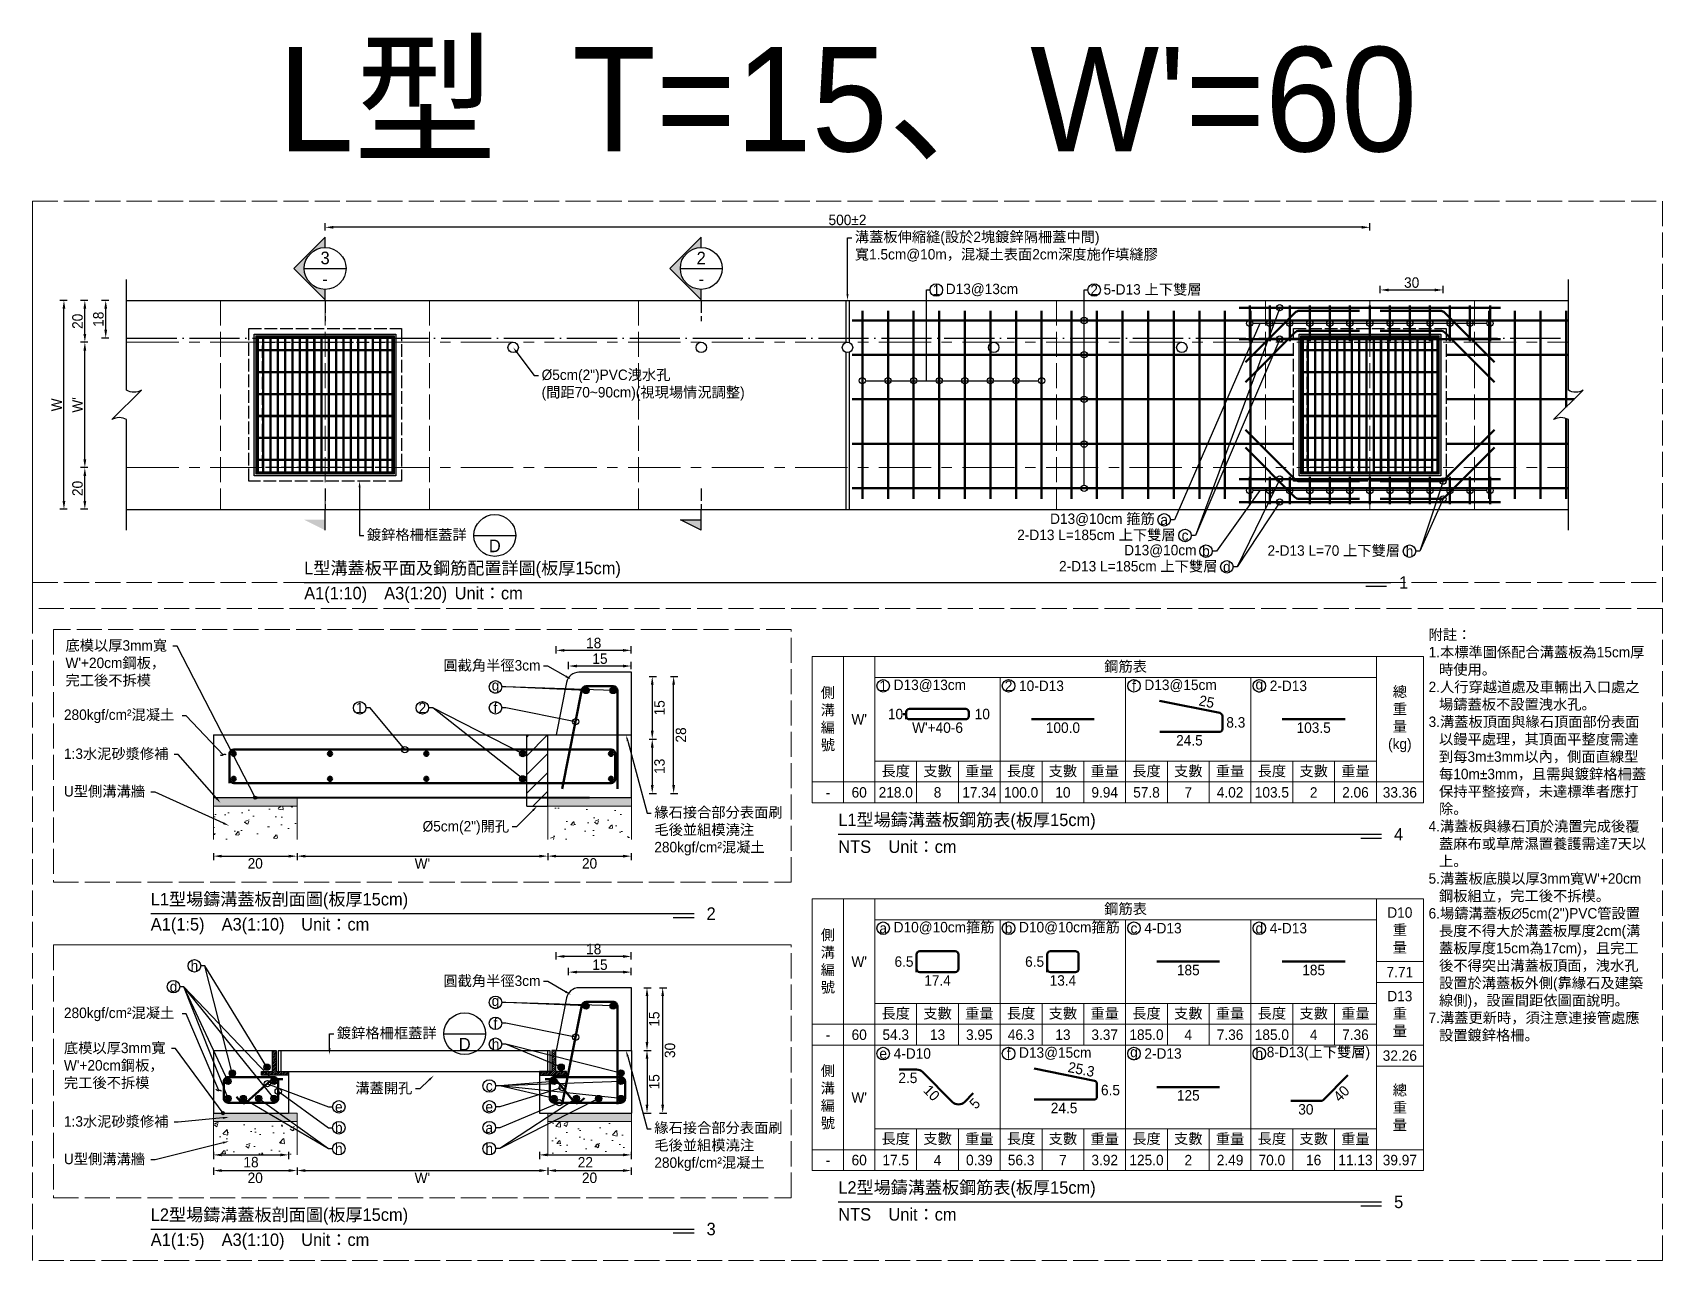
# Model space of a CAD drawing. Extents: x -2931 to 4779, y -2120 to 304.
# Drawn here: x -971 to -191, y -1964 to -1377 of the extents above; entities that cross this region are included whole.
import ezdxf
from ezdxf import colors
from ezdxf.entities.mleader import LeaderData, LeaderLine
from ezdxf.math import Vec2, Vec3

# ---------------------------------------------------------------- set-up
doc = ezdxf.new("R2010")
doc.units = 0
doc.header["$MEASUREMENT"] = 0
for name, pattern in [('ACAD_ISO02W100', [15, 12, -3]), ('ACAD_ISO04W100', [30, 24, -3, 0, -3]), ('CENTERX2', [4, 2.5, -0.5, 0.5, -0.5])]:
    doc.linetypes.add(name, pattern=pattern)
for name, color, linetype, lineweight in [('一、1.基本-圖框', 7, 'Continuous', 20), ('二、1.繪圖-既有設施', 8, 'Continuous', 20), ('二、2.繪圖-施作項目', 181, 'Continuous', 30), ('二、5.繪圖-鋼筋', 60, 'Continuous', 50), ('二、6.繪圖-其他施作項目', 35, 'Continuous', 30)]:
    doc.layers.add(name, color=color, linetype=linetype, lineweight=lineweight)
doc.layers.add('一、4.基本-隱藏', color=9, linetype='ACAD_ISO02W100', lineweight=20, plot=False)
doc.layers.add('三、1.文字-說明文字', color=2, linetype='Continuous')
doc.layers.add('三、3.文字-註解文字', color=2, linetype='Continuous')
doc.styles.add('次圖名(詳圖)', font='MS PGothic.ttf', dxfattribs={"height": 6})
doc.styles.add('註解文字', font='MS PGothic.ttf', dxfattribs={"height": 5})
doc.styles.add('註解文字(詳圖)', font='MS PGothic.ttf', dxfattribs={"height": 6})
doc.linetypes.add('ZIGZAG', pattern='A,0.00254,-5.08,[131,ltypeshp.shx,S=5.08,R=0,X=-5.08,Y=0],-10.16,[131,ltypeshp.shx,S=5.08,R=180,X=5.08,Y=0],-5.08', length=20.32254)
doc.dimstyles.new('註解文字', dxfattribs={"dimtxt": 5, "dimasz": 4, "dimexe": 2, "dimexo": 2.5, "dimgap": 1, "dimtad": 2, "dimzin": 0, "dimdsep": 46, "dimtxsty": '註解文字', "dimcen": 0.1, "dimclrd": 256, "dimclre": 256, "dimclrt": 256, "dimadec": 0, "dimazin": 0, "dimtfac": 1, "dimtofl": 0, "dimtmove": 0, "dimatfit": 3, "dimfxl": 1.5, "dimfxlon": 1, "dimtolj": 1, "dimtzin": 0, "dimlwd": -1, "dimlwe": -1, "dimarcsym": 1})
pattern_1 = [(45, (-2266.2158, -1341.31), (-2.65165, 2.65165), []), (45, (-2265.332, -1341.31), (-2.65165, 2.65165), []), (45, (-2264.448, -1341.31), (-2.65165, 2.65165), []), (45, (-2263.564, -1341.31), (-2.65165, 2.65165), [])]
pattern_2 = [(45, (-1766.2158, -1341.31), (-2.65165, 2.65165), []), (45, (-1765.332, -1341.31), (-2.65165, 2.65165), []), (45, (-1764.448, -1341.31), (-2.65165, 2.65165), []), (45, (-1763.564, -1341.31), (-2.65165, 2.65165), [])]

msp = doc.modelspace()

# ---------------------------------------------------------------- texts
at = {"layer": '一、1.基本-圖框', "char_height": 5, "attachment_point": 5, "style": '註解文字'}
for s, width, insert in [('{\\fMS PGothic|b0|i0|c128|p34;鋼筋表}', 128.86758, (-447.759, -1680.464)), ('側溝編號', 5, (-590.259, -1705.464)), ('總{\\fMS PGothic|b0|i0|c128|p34;重量(kg)}', 5, (-316.509, -1705.464)), ("W'", 17.80786, (-575.259, -1705.464)), ('{\\fMS PGothic|b0|i0|c128|p34;長度}', 17.80786, (-557.759, -1730.464)), ('支數', 17.80786, (-537.759, -1730.464)), ('重量', 17.80786, (-517.759, -1730.464)), ('{\\fMS PGothic|b0|i0|c128|p34;長度}', 17.80786, (-497.759, -1730.464)), ('支數', 17.80786, (-477.759, -1730.464)), ('重量', 17.80786, (-457.759, -1730.464)), ('{\\fMS PGothic|b0|i0|c128|p34;長度}', 17.80786, (-437.759, -1730.464)), ('支數', 17.80786, (-417.759, -1730.464)), ('重量', 17.80786, (-397.759, -1730.464)), ('{\\fMS PGothic|b0|i0|c128|p34;長度}', 17.80786, (-377.759, -1730.464)), ('支數', 17.80786, (-357.759, -1730.464)), ('重量', 17.80786, (-337.759, -1730.464)), ('{\\fMS PGothic|b0|i0|c128|p34;鋼筋表}', 128.86758, (-447.759, -1796.464)), ('{\\fMS PGothic|b0|i0|c128|p34;D10\\P重量}', 5, (-316.509, -1806.464)), ('側溝編號', 5, (-590.259, -1821.464)), ("W'", 17.80786, (-575.259, -1821.464)), ('{\\fMS PGothic|b0|i0|c128|p34;D13\\P重量}', 5, (-316.509, -1846.464)), ('{\\fMS PGothic|b0|i0|c128|p34;長度}', 17.80786, (-557.759, -1846.464)), ('支數', 17.80786, (-537.759, -1846.464)), ('重量', 17.80786, (-517.759, -1846.464)), ('{\\fMS PGothic|b0|i0|c128|p34;長度}', 17.80786, (-497.759, -1846.464)), ('支數', 17.80786, (-477.759, -1846.464)), ('重量', 17.80786, (-457.759, -1846.464)), ('{\\fMS PGothic|b0|i0|c128|p34;長度}', 17.80786, (-437.759, -1846.464)), ('支數', 17.80786, (-417.759, -1846.464)), ('重量', 17.80786, (-397.759, -1846.464)), ('{\\fMS PGothic|b0|i0|c128|p34;長度}', 17.80786, (-377.759, -1846.464)), ('支數', 17.80786, (-357.759, -1846.464)), ('重量', 17.80786, (-337.759, -1846.464)), ('側溝編號', 5, (-590.259, -1886.464)), ('總重量', 5, (-316.509, -1891.464)), ("W'", 17.80786, (-575.259, -1886.464)), ('{\\fMS PGothic|b0|i0|c128|p34;長度}', 17.80786, (-557.759, -1906.464)), ('支數', 17.80786, (-537.759, -1906.464)), ('重量', 17.80786, (-517.759, -1906.464)), ('{\\fMS PGothic|b0|i0|c128|p34;長度}', 17.80786, (-497.759, -1906.464)), ('支數', 17.80786, (-477.759, -1906.464)), ('重量', 17.80786, (-457.759, -1906.464)), ('{\\fMS PGothic|b0|i0|c128|p34;長度}', 17.80786, (-437.759, -1906.464)), ('支數', 17.80786, (-417.759, -1906.464)), ('重量', 17.80786, (-397.759, -1906.464)), ('{\\fMS PGothic|b0|i0|c128|p34;長度}', 17.80786, (-377.759, -1906.464)), ('支數', 17.80786, (-357.759, -1906.464)), ('重量', 17.80786, (-337.759, -1906.464))]:
    msp.add_mtext_dynamic_manual_height_columns(s, width=width, gutter_width=30, heights=[0], dxfattribs=dict(at, insert=insert))
at = {"layer": '三、1.文字-說明文字', "insert": (-302.759, -1662.464), "char_height": 5, "attachment_point": 1, "style": '註解文字'}
msp.add_mtext_dynamic_manual_height_columns('{\\fMS PGothic|b0|i0|c128|p34;附註：\\P\\pi-5,l5;1.本標準圖係配合溝蓋板為15cm厚時使用。\\P2.人行穿越道處及車輛出入口處之場鑄蓋板不設置洩水孔。\\P3.溝蓋板頂面與緣石頂面部份表面以鏝平處理，其頂面平整度需達到每3m±3mm以\\fPMingLiU|b0|i0|c136|p18;內\\fMS PGothic|b0|i0|c128|p34;，側面直線型每10m±3mm，且需與鍍鋅格柵蓋保持平整接齊，未達標準者應打除。\\P4.溝蓋板與緣石頂於澆置完成後覆蓋麻布或草蓆濕置養護需達7天以上。\\P5.溝蓋板底膜以厚3mm寬W\'+20cm鋼板組立，完工後不拆模。\\P6.場鑄溝蓋板∅5cm(2")PVC管設置長度不得大於溝蓋板厚度2cm(溝蓋板厚度15cm為17cm)，且完工後不得突出溝蓋板頂面，洩水孔設置於溝蓋板外側(靠緣石及建築線側)，設置間距依圖面\\fPMingLiU|b0|i0|c136|p18;說\\fMS PGothic|b0|i0|c128|p34;明。\\P7.溝蓋更新時，須注意連接管處應設置鍍鋅格柵。}', width=105.64408, gutter_width=30, heights=[0], dxfattribs=at)
at = {"layer": '三、3.文字-註解文字'}
for s, width, gutter_width, insert, char_height, attachment_point, style in [("{\\fMS PGothic|b0|i0|c128|p34;L型  T=15、W}'{\\fMS PGothic|b0|i0|c128|p34;=}6{\\fMS PGothic|b0|i0|c128|p34;0}", 618.7081, 25, (-580.855, -1437.464), 50, 8, '註解文字'), ('3', 6.60394, 25, (-830.855, -1484.658), 6, 5, '註解文字(詳圖)'), ('2', 6.60394, 25, (-650.855, -1484.658), 6, 5, '註解文字(詳圖)'), ('-', 6.60394, 25, (-830.855, -1494.658), 6, 5, '註解文字(詳圖)'), ('-', 6.60394, 25, (-650.855, -1494.658), 6, 5, '註解文字(詳圖)'), ('1', 8.38231, 30, (-538.33, -1499.964), 5, 5, '註解文字'), ('{\\fMS PGothic|b0|i0|c128|p34;D13@1}3{\\fMS PGothic|b0|i0|c128|p34;cm}', 15.95159, 30, (-533.83, -1499.964), 5, 4, '註解文字'), ('2', 8.38231, 30, (-462.83, -1499.964), 5, 5, '註解文字'), ('{\\fMS PGothic|b0|i0|c128|p34;5-D13 上下雙層}', 79.33302, 30, (-458.33, -1499.964), 5, 4, '註解文字'), ('{\\fMS PGothic|b0|i0|c128|p34;D13@10cm }箍筋', 52.2589, 30, (-433.808, -1609.964), 5, 6, '註解文字'), ('{\\fMS PGothic|b0|i0|c128|p34;2-D13 L=1}8{\\fMS PGothic|b0|i0|c128|p34;5cm }上下雙{\\fMS PGothic|b0|i0|c128|p34;層}', 79.98335, 30, (-423.808, -1617.464), 5, 6, '註解文字'), ('a', 8.38231, 30, (-429.308, -1609.964), 5, 5, '註解文字'), ('D', 6.60394, 25, (-749.658, -1622.464), 6, 5, '註解文字(詳圖)'), ('D13@10cm', 78.12323, 30, (-413.808, -1624.964), 5, 6, '註解文字'), ('c', 8.38231, 30, (-419.308, -1617.464), 5, 5, '註解文字'), ('b', 8.38231, 30, (-409.308, -1624.964), 5, 5, '註解文字'), ('{\\fMS PGothic|b0|i0|c128|p34;2-D13 L=70 }上下雙{\\fMS PGothic|b0|i0|c128|p34;層}', 66.81956, 30, (-316.397, -1624.964), 5, 6, '註解文字'), ('h', 8.38231, 30, (-311.897, -1624.964), 5, 5, '註解文字'), ('{\\fMS PGothic|b0|i0|c128|p34;L型溝蓋板平面及鋼筋配置詳圖(板厚1}5{\\fMS PGothic|b0|i0|c128|p34;cm)}', 215.37549, 15, (-840.855, -1633.964), 6, 4, '次圖名(詳圖)'), ('{\\fMS PGothic|b0|i0|c128|p34;2-D13 L=1}8{\\fMS PGothic|b0|i0|c128|p34;5cm }上下雙{\\fMS PGothic|b0|i0|c128|p34;層}', 80.41259, 30, (-403.808, -1632.464), 5, 6, '註解文字'), ('d', 8.38231, 30, (-399.308, -1632.464), 5, 5, '註解文字'), ('1', 3, 15, (-316.855, -1639.964), 6, 4, '次圖名(詳圖)'), ('A1(1:10)\u3000A3(1:20){\\fMS PGothic|b0|i0|c128|p34;^IUnit：cm}', 136.03259, 15, (-840.855, -1645.964), 6, 4, '次圖名(詳圖)'), ('g', 8.38231, 30, (-749.307, -1689.964), 5, 5, '註解文字'), ('1', 8.38231, 30, (-563.759, -1689.464), 5, 5, '註解文字'), ('{\\fMS PGothic|b0|i0|c128|p34;D13@1}3{\\fMS PGothic|b0|i0|c128|p34;cm}', 6.06582, 30, (-558.759, -1689.464), 5, 4, '註解文字'), ('2', 8.38231, 30, (-503.759, -1689.464), 5, 5, '註解文字'), ('10{\\fMS PGothic|b0|i0|c128|p34;-D13}', 6.06582, 30, (-498.759, -1689.464), 5, 4, '註解文字'), ('f', 8.38231, 30, (-443.759, -1689.464), 5, 5, '註解文字'), ('D13@15cm', 6.06582, 30, (-438.759, -1689.464), 5, 4, '註解文字'), ('g', 8.38231, 30, (-383.759, -1689.464), 5, 5, '註解文字'), ('2-D13', 6.06582, 30, (-378.759, -1689.464), 5, 4, '註解文字'), ('1', 8.38231, 30, (-814.307, -1699.964), 5, 5, '註解文字'), ('2', 8.38231, 30, (-784.307, -1699.964), 5, 5, '註解文字'), ('f', 8.38231, 30, (-749.307, -1699.964), 5, 5, '註解文字'), ('{\\fMS PGothic|b0|i0|c128|p34;10}', 8.83098, 25, (-554.259, -1702.964), 5, 6, '註解文字'), ('\\pi1.29049;{\\fMS PGothic|b0|i0|c128|p34;10}', 8.83098, 25, (-521.259, -1702.964), 5, 4, '註解文字'), ("{\\fMS PGothic|b0|i0|c128|p34;W'+40-6}", 5.41119, 25, (-537.759, -1706.964), 5, 2, '註解文字'), ('{\\fMS PGothic|b0|i0|c128|p34;100.0}', 5.41119, 25, (-477.759, -1706.964), 5, 2, '註解文字'), ('\\pi0.3956;{\\fMS PGothic|b0|i0|c128|p34;8.3}', 8.83098, 25, (-399.956, -1706.962), 5, 4, '註解文字'), ('{\\fMS PGothic|b0|i0|c128|p34;103.5}', 5.41119, 25, (-357.759, -1706.964), 5, 2, '註解文字'), ('{\\fMS PGothic|b0|i0|c128|p34;24.5}', 5.41119, 25, (-417.206, -1713.022), 5, 2, '註解文字'), ('60', 9.06048, 30, (-575.259, -1740.464), 5, 5, '註解文字'), ('218.0', 9.06048, 30, (-557.759, -1740.464), 5, 5, '註解文字'), ('8', 9.06048, 30, (-537.759, -1740.464), 5, 5, '註解文字'), ('17.34', 9.06048, 30, (-517.759, -1740.464), 5, 5, '註解文字'), ('100.0', 9.06048, 30, (-497.759, -1740.464), 5, 5, '註解文字'), ('10', 9.06048, 30, (-477.759, -1740.464), 5, 5, '註解文字'), ('9.94', 9.06048, 30, (-457.759, -1740.464), 5, 5, '註解文字'), ('57.8', 9.06048, 30, (-437.759, -1740.464), 5, 5, '註解文字'), ('7', 9.06048, 30, (-417.759, -1740.464), 5, 5, '註解文字'), ('4.02', 9.06048, 30, (-397.759, -1740.464), 5, 5, '註解文字'), ('103.5', 9.06048, 30, (-377.759, -1740.464), 5, 5, '註解文字'), ('2', 9.06048, 30, (-357.759, -1740.464), 5, 5, '註解文字'), ('2.06', 9.06048, 30, (-337.759, -1740.464), 5, 5, '註解文字'), ('33.36', 9.06048, 30, (-316.509, -1740.464), 5, 5, '註解文字'), ('-', 9.06048, 30, (-590.259, -1740.464), 5, 5, '註解文字'), ('{\\fMS PGothic|b0|i0|c128|p34;L1型場鑄溝蓋板鋼筋表(板厚1}5{\\fMS PGothic|b0|i0|c128|p34;cm)}', 215.37549, 15, (-585.259, -1754.464), 6, 4, '次圖名(詳圖)'), ('4', 3, 15, (-319.259, -1760.464), 6, 4, '次圖名(詳圖)'), ('NTS{\\fMS PGothic|b0|i0|c128|p34;^IUnit：cm}', 136.03259, 15, (-585.259, -1766.464), 6, 4, '次圖名(詳圖)'), ('{\\fMS PGothic|b0|i0|c128|p34;L1型場鑄溝蓋板剖面圖(板厚1}5{\\fMS PGothic|b0|i0|c128|p34;cm)}', 215.37549, 15, (-914.307, -1792.464), 6, 4, '次圖名(詳圖)'), ('{\\fMS PGothic|b0|i0|c128|p34;A1(1:}5{\\fMS PGothic|b0|i0|c128|p34;)\u3000A3(1:}1{\\fMS PGothic|b0|i0|c128|p34;0)^IUnit：cm}', 136.03259, 15, (-914.307, -1804.464), 6, 4, '次圖名(詳圖)'), ('2', 3, 15, (-648.307, -1798.464), 6, 4, '次圖名(詳圖)'), ('{\\fMS PGothic|b0|i0|c128|p34;D10@10cm}箍筋', 47.36632, 30, (-558.759, -1805.464), 5, 4, '註解文字'), ('{\\fMS PGothic|b0|i0|c128|p34;D10@10cm}箍筋', 47.97145, 30, (-498.759, -1805.464), 5, 4, '註解文字'), ('a', 8.38231, 30, (-563.759, -1805.464), 5, 5, '註解文字'), ('b', 8.38231, 30, (-503.759, -1805.464), 5, 5, '註解文字'), ('c', 8.38231, 30, (-443.759, -1805.464), 5, 5, '註解文字'), ('4{\\fMS PGothic|b0|i0|c128|p34;-D13}', 6.06582, 30, (-438.759, -1805.464), 5, 4, '註解文字'), ('d', 8.38231, 30, (-383.759, -1805.464), 5, 5, '註解文字'), ('4{\\fMS PGothic|b0|i0|c128|p34;-D13}', 6.06582, 30, (-378.759, -1805.464), 5, 4, '註解文字'), ('h', 8.38231, 30, (-893.407, -1823.464), 5, 5, '註解文字'), ('{\\fMS PGothic|b0|i0|c128|p34;6.5}', 8.83098, 25, (-549.259, -1821.464), 5, 6, '註解文字'), ('{\\fMS PGothic|b0|i0|c128|p34;6.5}', 8.83098, 25, (-486.759, -1821.464), 5, 6, '註解文字'), ('{\\fMS PGothic|b0|i0|c128|p34;185}', 5.41119, 25, (-417.759, -1822.964), 5, 2, '註解文字'), ('{\\fMS PGothic|b0|i0|c128|p34;185}', 5.41119, 25, (-357.759, -1822.964), 5, 2, '註解文字'), ('7.71', 9.06048, 30, (-316.509, -1826.464), 5, 5, '註解文字'), ('d', 8.38231, 30, (-903.407, -1833.464), 5, 5, '註解文字'), ('{\\fMS PGothic|b0|i0|c128|p34;17.4}', 5.41119, 25, (-537.759, -1827.964), 5, 2, '註解文字'), ('{\\fMS PGothic|b0|i0|c128|p34;13.4}', 5.41119, 25, (-477.759, -1827.964), 5, 2, '註解文字'), ('g', 8.38231, 30, (-749.307, -1840.964), 5, 5, '註解文字'), ('f', 8.38231, 30, (-749.307, -1850.964), 5, 5, '註解文字'), ('60', 9.06048, 30, (-575.259, -1856.464), 5, 5, '註解文字'), ('54.3', 9.06048, 30, (-557.759, -1856.464), 5, 5, '註解文字'), ('13', 9.06048, 30, (-537.759, -1856.464), 5, 5, '註解文字'), ('3.95', 9.06048, 30, (-517.759, -1856.464), 5, 5, '註解文字'), ('46.3', 9.06048, 30, (-497.759, -1856.464), 5, 5, '註解文字'), ('13', 9.06048, 30, (-477.759, -1856.464), 5, 5, '註解文字'), ('3.37', 9.06048, 30, (-457.759, -1856.464), 5, 5, '註解文字'), ('185.0', 9.06048, 30, (-437.759, -1856.464), 5, 5, '註解文字'), ('4', 9.06048, 30, (-417.759, -1856.464), 5, 5, '註解文字'), ('7.36', 9.06048, 30, (-397.759, -1856.464), 5, 5, '註解文字'), ('185.0', 9.06048, 30, (-377.759, -1856.464), 5, 5, '註解文字'), ('4', 9.06048, 30, (-357.759, -1856.464), 5, 5, '註解文字'), ('7.36', 9.06048, 30, (-337.759, -1856.464), 5, 5, '註解文字'), ('D', 6.60394, 25, (-764.039, -1860.964), 6, 5, '註解文字(詳圖)'), ('h', 8.38231, 30, (-749.307, -1860.964), 5, 5, '註解文字'), ('-', 9.06048, 30, (-590.259, -1856.464), 5, 5, '註解文字'), ('e', 8.38231, 30, (-563.759, -1865.464), 5, 5, '註解文字'), ('4-D10', 6.06582, 30, (-558.759, -1865.464), 5, 4, '註解文字'), ('f', 8.38231, 30, (-503.759, -1865.464), 5, 5, '註解文字'), ('f', 8.38231, 30, (-503.759, -1865.464), 5, 5, '註解文字'), ('{\\fMS PGothic|b0|i0|c128|p34;D13@1}5{\\fMS PGothic|b0|i0|c128|p34;cm}', 6.06582, 30, (-498.759, -1865.464), 5, 4, '註解文字'), ('g', 8.38231, 30, (-443.759, -1865.464), 5, 5, '註解文字'), ('2-D13', 6.06582, 30, (-438.759, -1865.464), 5, 4, '註解文字'), ('h', 8.38231, 30, (-383.759, -1865.464), 5, 5, '註解文字'), ('{\\fMS PGothic|b0|i0|c128|p34;8-D13(}上下雙{\\fMS PGothic|b0|i0|c128|p34;層)}', 52.84713, 30, (-380.211, -1865.464), 5, 4, '註解文字'), ('32.26', 9.06048, 30, (-316.509, -1866.464), 5, 5, '註解文字'), ('c', 8.38231, 30, (-752.307, -1880.964), 5, 5, '註解文字'), ('{\\fMS PGothic|b0|i0|c128|p34;2.5}', 5.41119, 25, (-551.959, -1874.593), 5, 2, '註解文字'), ('\\pi0.42401;{\\fMS PGothic|b0|i0|c128|p34;6.5}', 8.83098, 25, (-459.956, -1882.962), 5, 4, '註解文字'), ('{\\fMS PGothic|b0|i0|c128|p34;125}', 5.41119, 25, (-417.759, -1882.964), 5, 2, '註解文字'), ('e', 8.38231, 30, (-824.307, -1890.964), 5, 5, '註解文字'), ('e', 8.38231, 30, (-752.307, -1890.964), 5, 5, '註解文字'), ('{\\fMS PGothic|b0|i0|c128|p34;24.5}', 5.41119, 25, (-477.206, -1889.022), 5, 2, '註解文字'), ('{\\fMS PGothic|b0|i0|c128|p34;30}', 5.41119, 25, (-361.494, -1889.646), 5, 2, '註解文字'), ('b', 8.38231, 30, (-824.307, -1900.964), 5, 5, '註解文字'), ('a', 8.38231, 30, (-752.307, -1900.964), 5, 5, '註解文字'), ('h', 8.38231, 30, (-824.307, -1910.964), 5, 5, '註解文字'), ('h', 8.38231, 30, (-752.307, -1910.964), 5, 5, '註解文字'), ('-', 9.06048, 30, (-590.259, -1916.464), 5, 5, '註解文字'), ('60', 9.06048, 30, (-575.259, -1916.464), 5, 5, '註解文字'), ('17.5', 9.06048, 30, (-557.759, -1916.464), 5, 5, '註解文字'), ('4', 9.06048, 30, (-537.759, -1916.464), 5, 5, '註解文字'), ('0.39', 9.06048, 30, (-517.759, -1916.464), 5, 5, '註解文字'), ('56.3', 9.06048, 30, (-497.759, -1916.464), 5, 5, '註解文字'), ('7', 9.06048, 30, (-477.759, -1916.464), 5, 5, '註解文字'), ('3.92', 9.06048, 30, (-457.759, -1916.464), 5, 5, '註解文字'), ('125.0', 9.06048, 30, (-437.759, -1916.464), 5, 5, '註解文字'), ('2', 9.06048, 30, (-417.759, -1916.464), 5, 5, '註解文字'), ('2.49', 9.06048, 30, (-397.759, -1916.464), 5, 5, '註解文字'), ('70.0', 9.06048, 30, (-377.759, -1916.464), 5, 5, '註解文字'), ('16', 9.06048, 30, (-357.759, -1916.464), 5, 5, '註解文字'), ('11.13', 9.06048, 30, (-337.759, -1916.464), 5, 5, '註解文字'), ('39.97', 9.06048, 30, (-316.509, -1916.464), 5, 5, '註解文字'), ('{\\fMS PGothic|b0|i0|c128|p34;L2型場鑄溝蓋板鋼筋表(板厚1}5{\\fMS PGothic|b0|i0|c128|p34;cm)}', 215.37549, 15, (-585.259, -1930.464), 6, 4, '次圖名(詳圖)'), ('5', 3, 15, (-319.259, -1936.464), 6, 4, '次圖名(詳圖)'), ('{\\fMS PGothic|b0|i0|c128|p34;L2型場鑄溝蓋板剖面圖(板厚1}5{\\fMS PGothic|b0|i0|c128|p34;cm)}', 215.37549, 15, (-914.307, -1943.464), 6, 4, '次圖名(詳圖)'), ('NTS{\\fMS PGothic|b0|i0|c128|p34;^IUnit：cm}', 136.03259, 15, (-585.259, -1942.464), 6, 4, '次圖名(詳圖)'), ('3', 3, 15, (-648.307, -1949.464), 6, 4, '次圖名(詳圖)'), ('{\\fMS PGothic|b0|i0|c128|p34;A1(1:}5{\\fMS PGothic|b0|i0|c128|p34;)\u3000A3(1:}1{\\fMS PGothic|b0|i0|c128|p34;0)^IUnit：cm}', 136.03259, 15, (-914.307, -1955.464), 6, 4, '次圖名(詳圖)')]:
    msp.add_mtext_dynamic_manual_height_columns(s, width=width, gutter_width=gutter_width, heights=[0], dxfattribs=dict(at, insert=insert, char_height=char_height, attachment_point=attachment_point, style=style))
at = {"layer": '三、3.文字-註解文字', "char_height": 5, "style": '註解文字'}
for s, insert, attachment_point, rotation in [('{\\fMS PGothic|b0|i0|c128|p34;25}', (-409.471, -1699.539), 8, 348.639517), ('{\\fMS PGothic|b0|i0|c128|p34;25.3}', (-469.471, -1875.539), 8, 348.639517), ('{\\fMS PGothic|b0|i0|c128|p34;10}', (-538.82, -1882.525), 2, 314.931884), ('{\\fMS PGothic|b0|i0|c128|p34;5}', (-521.72, -1887.604), 2, 45.416489), ('{\\fMS PGothic|b0|i0|c128|p34;40}', (-346.258, -1882.842), 2, 45.186816)]:
    msp.add_mtext_dynamic_manual_height_columns(s, width=5.41119, gutter_width=25, heights=[0], dxfattribs=dict(at, insert=insert, attachment_point=attachment_point, rotation=rotation))

# ---------------------------------------------------------------- blocks, each defined once
blk = doc.blocks.new('*D160')
at = {"layer": 'Defpoints', "color": 0, "transparency": 16777216}
for p in [(-935.85, -1504.96), (-925.85, -1504.96), (-925.85, -1522.96)]:
    blk.add_point(p, dxfattribs=at)
at = {"layer": '三、3.文字-註解文字', "transparency": 16777216}
for p, q in [((-934.35, -1504.96), (-937.85, -1504.96)), ((-935.85, -1518.96), (-935.85, -1508.96)), ((-934.35, -1522.96), (-937.85, -1522.96))]:
    blk.add_line(p, q, dxfattribs=at)
for points in [[(-936.52, -1508.96), (-935.19, -1508.96), (-935.85, -1504.96)], [(-936.52, -1518.96), (-935.19, -1518.96), (-935.85, -1522.96)]]:
    blk.add_solid(points, dxfattribs=at)
at = {"layer": '三、3.文字-註解文字', "transparency": 16777216, "insert": (-939.35, -1513.96), "char_height": 5, "attachment_point": 5, "rotation": 90, "style": '註解文字'}
blk.add_mtext('\\A1;18', dxfattribs=at)
blk = doc.blocks.new('*D161')
at = {"layer": 'Defpoints', "color": 0, "transparency": 16777216}
for p in [(-945.85, -1504.96), (-925.85, -1504.96), (-925.85, -1524.96)]:
    blk.add_point(p, dxfattribs=at)
at = {"layer": '三、3.文字-註解文字', "transparency": 16777216}
for p, q in [((-944.35, -1504.96), (-947.85, -1504.96)), ((-945.85, -1520.96), (-945.85, -1508.96)), ((-944.35, -1524.96), (-947.85, -1524.96))]:
    blk.add_line(p, q, dxfattribs=at)
for points in [[(-946.52, -1508.96), (-945.19, -1508.96), (-945.85, -1504.96)], [(-946.52, -1520.96), (-945.19, -1520.96), (-945.85, -1524.96)]]:
    blk.add_solid(points, dxfattribs=at)
at = {"layer": '三、3.文字-註解文字', "transparency": 16777216, "insert": (-949.35, -1514.96), "char_height": 5, "attachment_point": 5, "rotation": 90, "style": '註解文字'}
blk.add_mtext('\\A1;20', dxfattribs=at)
blk = doc.blocks.new('*D162')
at = {"layer": 'Defpoints', "color": 0, "transparency": 16777216}
for p in [(-945.85, -1524.96), (-925.85, -1524.96), (-925.85, -1584.96)]:
    blk.add_point(p, dxfattribs=at)
at = {"layer": '三、3.文字-註解文字', "transparency": 16777216}
for p, q in [((-944.35, -1524.96), (-947.85, -1524.96)), ((-945.85, -1580.96), (-945.85, -1528.96)), ((-944.35, -1584.96), (-947.85, -1584.96))]:
    blk.add_line(p, q, dxfattribs=at)
for points in [[(-946.52, -1528.96), (-945.19, -1528.96), (-945.85, -1524.96)], [(-946.52, -1580.96), (-945.19, -1580.96), (-945.85, -1584.96)]]:
    blk.add_solid(points, dxfattribs=at)
at = {"layer": '三、3.文字-註解文字', "transparency": 16777216, "insert": (-949.35, -1554.96), "char_height": 5, "attachment_point": 5, "rotation": 90, "style": '註解文字'}
blk.add_mtext("\\A1;W'", dxfattribs=at)
blk = doc.blocks.new('*D163')
at = {"layer": 'Defpoints', "color": 0, "transparency": 16777216}
for p in [(-945.85, -1584.96), (-925.85, -1584.96), (-925.85, -1604.96)]:
    blk.add_point(p, dxfattribs=at)
at = {"layer": '三、3.文字-註解文字', "transparency": 16777216}
for p, q in [((-944.35, -1584.96), (-947.85, -1584.96)), ((-945.85, -1600.96), (-945.85, -1588.96)), ((-944.35, -1604.96), (-947.85, -1604.96))]:
    blk.add_line(p, q, dxfattribs=at)
for points in [[(-946.52, -1588.96), (-945.19, -1588.96), (-945.85, -1584.96)], [(-946.52, -1600.96), (-945.19, -1600.96), (-945.85, -1604.96)]]:
    blk.add_solid(points, dxfattribs=at)
at = {"layer": '三、3.文字-註解文字', "transparency": 16777216, "insert": (-949.35, -1594.96), "char_height": 5, "attachment_point": 5, "rotation": 90, "style": '註解文字'}
blk.add_mtext('\\A1;20', dxfattribs=at)
blk = doc.blocks.new('*D164')
at = {"layer": 'Defpoints', "color": 0, "transparency": 16777216}
for p in [(-955.85, -1504.96), (-925.85, -1504.96), (-925.85, -1604.96)]:
    blk.add_point(p, dxfattribs=at)
at = {"layer": '三、3.文字-註解文字', "transparency": 16777216}
for p, q in [((-954.35, -1504.96), (-957.85, -1504.96)), ((-955.85, -1600.96), (-955.85, -1508.96)), ((-954.35, -1604.96), (-957.85, -1604.96))]:
    blk.add_line(p, q, dxfattribs=at)
for points in [[(-956.52, -1508.96), (-955.19, -1508.96), (-955.85, -1504.96)], [(-956.52, -1600.96), (-955.19, -1600.96), (-955.85, -1604.96)]]:
    blk.add_solid(points, dxfattribs=at)
at = {"layer": '三、3.文字-註解文字', "transparency": 16777216, "insert": (-959.35, -1554.96), "char_height": 5, "attachment_point": 5, "rotation": 90, "style": '註解文字'}
blk.add_mtext('\\A1;W', dxfattribs=at)
blk = doc.blocks.new('_None')
blk = doc.blocks.new('_Small')
at = {"color": 0, "linetype": 'ByBlock', "lineweight": -2}
blk.add_circle((0, 0), 0.25, dxfattribs=at)
blk = doc.blocks.new('*D165')
at = {"layer": 'Defpoints', "color": 0, "transparency": 16777216}
for p in [(-830.85, -1469.96), (-830.85, -1514.96), (-330.85, -1514.96)]:
    blk.add_point(p, dxfattribs=at)
at = {"layer": '三、3.文字-註解文字', "transparency": 16777216}
for p, q in [((-830.85, -1471.46), (-830.85, -1467.96)), ((-334.85, -1469.96), (-826.85, -1469.96)), ((-330.85, -1471.46), (-330.85, -1467.96))]:
    blk.add_line(p, q, dxfattribs=at)
for points in [[(-826.85, -1469.3), (-826.85, -1470.63), (-830.85, -1469.96)], [(-334.85, -1469.3), (-334.85, -1470.63), (-330.85, -1469.96)]]:
    blk.add_solid(points, dxfattribs=at)
at = {"layer": '三、3.文字-註解文字', "transparency": 16777216, "insert": (-580.85, -1466.46), "char_height": 5, "attachment_point": 5, "style": '註解文字'}
blk.add_mtext('\\A1;500±2', dxfattribs=at)
blk = doc.blocks.new('_Integral')
at = {"color": 0, "linetype": 'ByBlock', "lineweight": -2}
for centre, start, end in [((0.44, -0.09), 102, 168), ((-0.44, 0.09), 282, 348)]:
    blk.add_arc(centre, 0.454, start, end, dxfattribs=at)
blk = doc.blocks.new('*D166')
at = {"layer": 'Defpoints', "color": 0, "transparency": 16777216}
for p in [(-884.31, -1740.96), (-844.31, -1740.96), (-844.31, -1770.96)]:
    blk.add_point(p, dxfattribs=at)
at = {"layer": '三、3.文字-註解文字', "transparency": 16777216}
for p, q in [((-884.31, -1769.46), (-884.31, -1772.96)), ((-844.31, -1769.46), (-844.31, -1772.96)), ((-880.31, -1770.96), (-848.31, -1770.96))]:
    blk.add_line(p, q, dxfattribs=at)
for points in [[(-880.31, -1770.3), (-880.31, -1771.63), (-884.31, -1770.96)], [(-848.31, -1770.3), (-848.31, -1771.63), (-844.31, -1770.96)]]:
    blk.add_solid(points, dxfattribs=at)
at = {"layer": '三、3.文字-註解文字', "transparency": 16777216, "insert": (-864.31, -1774.46), "char_height": 5, "attachment_point": 5, "style": '註解文字'}
blk.add_mtext('\\A1;20', dxfattribs=at)
blk = doc.blocks.new('*D167')
at = {"layer": 'Defpoints', "color": 0, "transparency": 16777216}
for p in [(-844.31, -1740.96), (-724.31, -1740.96), (-724.31, -1770.96)]:
    blk.add_point(p, dxfattribs=at)
at = {"layer": '三、3.文字-註解文字', "transparency": 16777216}
for p, q in [((-844.31, -1769.46), (-844.31, -1772.96)), ((-724.31, -1769.46), (-724.31, -1772.96)), ((-840.31, -1770.96), (-728.31, -1770.96))]:
    blk.add_line(p, q, dxfattribs=at)
for points in [[(-840.31, -1770.3), (-840.31, -1771.63), (-844.31, -1770.96)], [(-728.31, -1770.3), (-728.31, -1771.63), (-724.31, -1770.96)]]:
    blk.add_solid(points, dxfattribs=at)
at = {"layer": '三、3.文字-註解文字', "transparency": 16777216, "insert": (-784.31, -1774.46), "char_height": 5, "attachment_point": 5, "style": '註解文字'}
blk.add_mtext("\\A1;W'", dxfattribs=at)
blk = doc.blocks.new('*D168')
at = {"layer": 'Defpoints', "color": 0, "transparency": 16777216}
for p in [(-724.31, -1740.96), (-684.31, -1740.96), (-684.31, -1770.96)]:
    blk.add_point(p, dxfattribs=at)
at = {"layer": '三、3.文字-註解文字', "transparency": 16777216}
for p, q in [((-724.31, -1769.46), (-724.31, -1772.96)), ((-684.31, -1769.46), (-684.31, -1772.96)), ((-720.31, -1770.96), (-688.31, -1770.96))]:
    blk.add_line(p, q, dxfattribs=at)
for points in [[(-720.31, -1770.3), (-720.31, -1771.63), (-724.31, -1770.96)], [(-688.31, -1770.3), (-688.31, -1771.63), (-684.31, -1770.96)]]:
    blk.add_solid(points, dxfattribs=at)
at = {"layer": '三、3.文字-註解文字', "transparency": 16777216, "insert": (-704.31, -1774.46), "char_height": 5, "attachment_point": 5, "style": '註解文字'}
blk.add_mtext('\\A1;20', dxfattribs=at)
blk = doc.blocks.new('*D169')
at = {"layer": 'Defpoints', "color": 0, "transparency": 16777216}
for p in [(-714.31, -1679.96), (-714.31, -1684.96), (-684.31, -1684.96)]:
    blk.add_point(p, dxfattribs=at)
at = {"layer": '三、3.文字-註解文字', "transparency": 16777216}
for p, q in [((-714.31, -1681.46), (-714.31, -1677.96)), ((-688.31, -1679.96), (-710.31, -1679.96)), ((-684.31, -1681.46), (-684.31, -1677.96))]:
    blk.add_line(p, q, dxfattribs=at)
for points in [[(-710.31, -1679.3), (-710.31, -1680.63), (-714.31, -1679.96)], [(-688.31, -1679.3), (-688.31, -1680.63), (-684.31, -1679.96)]]:
    blk.add_solid(points, dxfattribs=at)
at = {"layer": '三、3.文字-註解文字', "transparency": 16777216, "insert": (-699.31, -1676.46), "char_height": 5, "attachment_point": 5, "style": '註解文字'}
blk.add_mtext('\\A1;15', dxfattribs=at)
blk = doc.blocks.new('*D170')
at = {"layer": 'Defpoints', "color": 0, "transparency": 16777216}
for p in [(-720.31, -1672.46), (-720.31, -1714.96), (-684.31, -1714.96)]:
    blk.add_point(p, dxfattribs=at)
at = {"layer": '三、3.文字-註解文字', "transparency": 16777216}
for p, q in [((-720.31, -1673.96), (-720.31, -1670.46)), ((-688.31, -1672.46), (-716.31, -1672.46)), ((-684.31, -1673.96), (-684.31, -1670.46))]:
    blk.add_line(p, q, dxfattribs=at)
for points in [[(-716.31, -1671.8), (-716.31, -1673.13), (-720.31, -1672.46)], [(-688.31, -1671.8), (-688.31, -1673.13), (-684.31, -1672.46)]]:
    blk.add_solid(points, dxfattribs=at)
at = {"layer": '三、3.文字-註解文字', "transparency": 16777216, "insert": (-702.31, -1668.96), "char_height": 5, "attachment_point": 5, "style": '註解文字'}
blk.add_mtext('\\A1;18', dxfattribs=at)
blk = doc.blocks.new('*D171')
at = {"layer": 'Defpoints', "color": 0, "transparency": 16777216}
for p in [(-684.31, -1684.96), (-684.31, -1714.96), (-674.31, -1714.96)]:
    blk.add_point(p, dxfattribs=at)
at = {"layer": '三、3.文字-註解文字', "transparency": 16777216}
for p, q in [((-675.81, -1684.96), (-672.31, -1684.96)), ((-674.31, -1688.96), (-674.31, -1710.96)), ((-675.81, -1714.96), (-672.31, -1714.96))]:
    blk.add_line(p, q, dxfattribs=at)
for points in [[(-674.97, -1688.96), (-673.64, -1688.96), (-674.31, -1684.96)], [(-674.97, -1710.96), (-673.64, -1710.96), (-674.31, -1714.96)]]:
    blk.add_solid(points, dxfattribs=at)
at = {"layer": '三、3.文字-註解文字', "transparency": 16777216, "insert": (-670.81, -1699.96), "char_height": 5, "attachment_point": 5, "rotation": 90, "style": '註解文字'}
blk.add_mtext('\\A1;15', dxfattribs=at)
blk = doc.blocks.new('*D172')
at = {"layer": 'Defpoints', "color": 0, "transparency": 16777216}
for p in [(-684.31, -1714.96), (-684.31, -1740.96), (-674.31, -1740.96)]:
    blk.add_point(p, dxfattribs=at)
at = {"layer": '三、3.文字-註解文字', "transparency": 16777216}
for p, q in [((-675.81, -1714.96), (-672.31, -1714.96)), ((-674.31, -1718.96), (-674.31, -1736.96)), ((-675.81, -1740.96), (-672.31, -1740.96))]:
    blk.add_line(p, q, dxfattribs=at)
for points in [[(-674.97, -1718.96), (-673.64, -1718.96), (-674.31, -1714.96)], [(-674.97, -1736.96), (-673.64, -1736.96), (-674.31, -1740.96)]]:
    blk.add_solid(points, dxfattribs=at)
at = {"layer": '三、3.文字-註解文字', "transparency": 16777216, "insert": (-670.81, -1727.96), "char_height": 5, "attachment_point": 5, "rotation": 90, "style": '註解文字'}
blk.add_mtext('\\A1;13', dxfattribs=at)
blk = doc.blocks.new('*D173')
at = {"layer": 'Defpoints', "color": 0, "transparency": 16777216}
for p in [(-684.06, -1684.96), (-664.06, -1684.96), (-684.06, -1740.96)]:
    blk.add_point(p, dxfattribs=at)
at = {"layer": '三、3.文字-註解文字', "transparency": 16777216}
for p, q in [((-665.56, -1684.96), (-662.06, -1684.96)), ((-664.06, -1736.96), (-664.06, -1688.96)), ((-665.56, -1740.96), (-662.06, -1740.96))]:
    blk.add_line(p, q, dxfattribs=at)
for points in [[(-664.72, -1688.96), (-663.39, -1688.96), (-664.06, -1684.96)], [(-664.72, -1736.96), (-663.39, -1736.96), (-664.06, -1740.96)]]:
    blk.add_solid(points, dxfattribs=at)
at = {"layer": '三、3.文字-註解文字', "transparency": 16777216, "insert": (-660.56, -1712.96), "char_height": 5, "attachment_point": 5, "rotation": 90, "style": '註解文字'}
blk.add_mtext('\\A1;28', dxfattribs=at)
blk = doc.blocks.new('*D176')
at = {"layer": 'Defpoints', "color": 0, "transparency": 16777216}
for p in [(-884.31, -1893.96), (-844.31, -1893.96), (-844.31, -1921.46)]:
    blk.add_point(p, dxfattribs=at)
at = {"layer": '三、3.文字-註解文字', "transparency": 16777216}
for p, q in [((-884.31, -1919.96), (-884.31, -1923.46)), ((-880.31, -1921.46), (-848.31, -1921.46)), ((-844.31, -1919.96), (-844.31, -1923.46))]:
    blk.add_line(p, q, dxfattribs=at)
for points in [[(-880.31, -1920.8), (-880.31, -1922.13), (-884.31, -1921.46)], [(-848.31, -1920.8), (-848.31, -1922.13), (-844.31, -1921.46)]]:
    blk.add_solid(points, dxfattribs=at)
at = {"layer": '三、3.文字-註解文字', "transparency": 16777216, "insert": (-864.31, -1924.96), "char_height": 5, "attachment_point": 5, "style": '註解文字'}
blk.add_mtext('\\A1;20', dxfattribs=at)
blk = doc.blocks.new('*D177')
at = {"layer": 'Defpoints', "color": 0, "transparency": 16777216}
for p in [(-844.31, -1893.96), (-724.31, -1893.96), (-724.31, -1921.46)]:
    blk.add_point(p, dxfattribs=at)
at = {"layer": '三、3.文字-註解文字', "transparency": 16777216}
for p, q in [((-844.31, -1919.96), (-844.31, -1923.46)), ((-840.31, -1921.46), (-728.31, -1921.46)), ((-724.31, -1919.96), (-724.31, -1923.46))]:
    blk.add_line(p, q, dxfattribs=at)
for points in [[(-840.31, -1920.8), (-840.31, -1922.13), (-844.31, -1921.46)], [(-728.31, -1920.8), (-728.31, -1922.13), (-724.31, -1921.46)]]:
    blk.add_solid(points, dxfattribs=at)
at = {"layer": '三、3.文字-註解文字', "transparency": 16777216, "insert": (-784.31, -1924.96), "char_height": 5, "attachment_point": 5, "style": '註解文字'}
blk.add_mtext("\\A1;W'", dxfattribs=at)
blk = doc.blocks.new('*D178')
at = {"layer": 'Defpoints', "color": 0, "transparency": 16777216}
for p in [(-724.31, -1893.96), (-684.31, -1893.96), (-684.31, -1921.46)]:
    blk.add_point(p, dxfattribs=at)
at = {"layer": '三、3.文字-註解文字', "transparency": 16777216}
for p, q in [((-724.31, -1919.96), (-724.31, -1923.46)), ((-720.31, -1921.46), (-688.31, -1921.46)), ((-684.31, -1919.96), (-684.31, -1923.46))]:
    blk.add_line(p, q, dxfattribs=at)
for points in [[(-720.31, -1920.8), (-720.31, -1922.13), (-724.31, -1921.46)], [(-688.31, -1920.8), (-688.31, -1922.13), (-684.31, -1921.46)]]:
    blk.add_solid(points, dxfattribs=at)
at = {"layer": '三、3.文字-註解文字', "transparency": 16777216, "insert": (-704.31, -1924.96), "char_height": 5, "attachment_point": 5, "style": '註解文字'}
blk.add_mtext('\\A1;20', dxfattribs=at)
blk = doc.blocks.new('*D179')
at = {"layer": 'Defpoints', "color": 0, "transparency": 16777216}
for p in [(-714.31, -1826.46), (-714.31, -1835.96), (-684.31, -1835.96)]:
    blk.add_point(p, dxfattribs=at)
at = {"layer": '三、3.文字-註解文字', "transparency": 16777216}
for p, q in [((-714.31, -1827.96), (-714.31, -1824.46)), ((-684.31, -1827.96), (-684.31, -1824.46)), ((-688.31, -1826.46), (-710.31, -1826.46))]:
    blk.add_line(p, q, dxfattribs=at)
for points in [[(-710.31, -1825.8), (-710.31, -1827.13), (-714.31, -1826.46)], [(-688.31, -1825.8), (-688.31, -1827.13), (-684.31, -1826.46)]]:
    blk.add_solid(points, dxfattribs=at)
at = {"layer": '三、3.文字-註解文字', "transparency": 16777216, "insert": (-699.31, -1822.96), "char_height": 5, "attachment_point": 5, "style": '註解文字'}
blk.add_mtext('\\A1;15', dxfattribs=at)
blk = doc.blocks.new('*D180')
at = {"layer": 'Defpoints', "color": 0, "transparency": 16777216}
for p in [(-720.31, -1818.96), (-720.31, -1865.96), (-684.31, -1865.96)]:
    blk.add_point(p, dxfattribs=at)
at = {"layer": '三、3.文字-註解文字', "transparency": 16777216}
for p, q in [((-720.31, -1820.46), (-720.31, -1816.96)), ((-684.31, -1820.46), (-684.31, -1816.96)), ((-688.31, -1818.96), (-716.31, -1818.96))]:
    blk.add_line(p, q, dxfattribs=at)
for points in [[(-716.31, -1818.3), (-716.31, -1819.63), (-720.31, -1818.96)], [(-688.31, -1818.3), (-688.31, -1819.63), (-684.31, -1818.96)]]:
    blk.add_solid(points, dxfattribs=at)
at = {"layer": '三、3.文字-註解文字', "transparency": 16777216, "insert": (-702.31, -1815.46), "char_height": 5, "attachment_point": 5, "style": '註解文字'}
blk.add_mtext('\\A1;18', dxfattribs=at)
blk = doc.blocks.new('*D181')
at = {"layer": 'Defpoints', "color": 0, "transparency": 16777216}
for p in [(-684.31, -1833.96), (-684.31, -1863.96), (-676.81, -1863.96)]:
    blk.add_point(p, dxfattribs=at)
at = {"layer": '三、3.文字-註解文字', "transparency": 16777216}
for p, q in [((-678.31, -1833.96), (-674.81, -1833.96)), ((-676.81, -1837.96), (-676.81, -1859.96)), ((-678.31, -1863.96), (-674.81, -1863.96))]:
    blk.add_line(p, q, dxfattribs=at)
for points in [[(-677.47, -1837.96), (-676.14, -1837.96), (-676.81, -1833.96)], [(-677.47, -1859.96), (-676.14, -1859.96), (-676.81, -1863.96)]]:
    blk.add_solid(points, dxfattribs=at)
at = {"layer": '三、3.文字-註解文字', "transparency": 16777216, "insert": (-673.31, -1848.96), "char_height": 5, "attachment_point": 5, "rotation": 90, "style": '註解文字'}
blk.add_mtext('\\A1;15', dxfattribs=at)
blk = doc.blocks.new('*D182')
at = {"layer": 'Defpoints', "color": 0, "transparency": 16777216}
for p in [(-684.31, -1863.96), (-684.31, -1893.96), (-676.81, -1893.96)]:
    blk.add_point(p, dxfattribs=at)
at = {"layer": '三、3.文字-註解文字', "transparency": 16777216}
for p, q in [((-678.31, -1863.96), (-674.81, -1863.96)), ((-676.81, -1867.96), (-676.81, -1889.96)), ((-678.31, -1893.96), (-674.81, -1893.96))]:
    blk.add_line(p, q, dxfattribs=at)
for points in [[(-677.47, -1867.96), (-676.14, -1867.96), (-676.81, -1863.96)], [(-677.47, -1889.96), (-676.14, -1889.96), (-676.81, -1893.96)]]:
    blk.add_solid(points, dxfattribs=at)
at = {"layer": '三、3.文字-註解文字', "transparency": 16777216, "insert": (-673.31, -1878.96), "char_height": 5, "attachment_point": 5, "rotation": 90, "style": '註解文字'}
blk.add_mtext('\\A1;15', dxfattribs=at)
blk = doc.blocks.new('*D183')
at = {"layer": 'Defpoints', "color": 0, "transparency": 16777216}
for p in [(-684.31, -1833.96), (-669.31, -1833.96), (-684.31, -1893.96)]:
    blk.add_point(p, dxfattribs=at)
at = {"layer": '三、3.文字-註解文字', "transparency": 16777216}
for p, q in [((-670.81, -1833.96), (-667.31, -1833.96)), ((-669.31, -1889.96), (-669.31, -1837.96)), ((-670.81, -1893.96), (-667.31, -1893.96))]:
    blk.add_line(p, q, dxfattribs=at)
for points in [[(-669.97, -1837.96), (-668.64, -1837.96), (-669.31, -1833.96)], [(-669.97, -1889.96), (-668.64, -1889.96), (-669.31, -1893.96)]]:
    blk.add_solid(points, dxfattribs=at)
at = {"layer": '三、3.文字-註解文字', "transparency": 16777216, "insert": (-665.81, -1863.96), "char_height": 5, "attachment_point": 5, "rotation": 90, "style": '註解文字'}
blk.add_mtext('\\A1;30', dxfattribs=at)
blk = doc.blocks.new('*D174')
at = {"layer": 'Defpoints', "color": 0, "transparency": 16777216}
for p in [(-884.31, -1893.96), (-848.31, -1893.96), (-848.31, -1913.96)]:
    blk.add_point(p, dxfattribs=at)
at = {"layer": '三、3.文字-註解文字', "transparency": 16777216}
for p, q in [((-884.31, -1912.46), (-884.31, -1915.96)), ((-880.31, -1913.96), (-852.31, -1913.96)), ((-848.31, -1912.46), (-848.31, -1915.96))]:
    blk.add_line(p, q, dxfattribs=at)
for points in [[(-880.31, -1913.3), (-880.31, -1914.63), (-884.31, -1913.96)], [(-852.31, -1913.3), (-852.31, -1914.63), (-848.31, -1913.96)]]:
    blk.add_solid(points, dxfattribs=at)
at = {"layer": '三、3.文字-註解文字', "transparency": 16777216, "insert": (-866.31, -1917.46), "char_height": 5, "attachment_point": 5, "style": '註解文字'}
blk.add_mtext('\\A1;18', dxfattribs=at)
blk = doc.blocks.new('*D175')
at = {"layer": 'Defpoints', "color": 0, "transparency": 16777216}
for p in [(-728.31, -1893.96), (-684.31, -1893.96), (-684.31, -1913.96)]:
    blk.add_point(p, dxfattribs=at)
at = {"layer": '三、3.文字-註解文字', "transparency": 16777216}
for p, q in [((-728.31, -1912.46), (-728.31, -1915.96)), ((-724.31, -1913.96), (-688.31, -1913.96)), ((-684.31, -1912.46), (-684.31, -1915.96))]:
    blk.add_line(p, q, dxfattribs=at)
for points in [[(-724.31, -1913.3), (-724.31, -1914.63), (-728.31, -1913.96)], [(-688.31, -1913.3), (-688.31, -1914.63), (-684.31, -1913.96)]]:
    blk.add_solid(points, dxfattribs=at)
at = {"layer": '三、3.文字-註解文字', "transparency": 16777216, "insert": (-706.31, -1917.46), "char_height": 5, "attachment_point": 5, "style": '註解文字'}
blk.add_mtext('\\A1;22', dxfattribs=at)
blk = doc.blocks.new('*D159')
at = {"layer": 'Defpoints', "color": 0, "linetype": 'Continuous', "transparency": 16777216}
for p in [(-295.85, -1499.96), (-325.85, -1509.96), (-295.85, -1509.96)]:
    blk.add_point(p, dxfattribs=at)
at = {"layer": '三、3.文字-註解文字', "transparency": 16777216}
for p, q in [((-325.85, -1501.46), (-325.85, -1497.96)), ((-321.85, -1499.96), (-299.85, -1499.96)), ((-295.85, -1501.46), (-295.85, -1497.96))]:
    blk.add_line(p, q, dxfattribs=at)
at = {"layer": '三、3.文字-註解文字', "linetype": 'Continuous', "transparency": 16777216}
for points in [[(-321.85, -1499.3), (-321.85, -1500.63), (-325.85, -1499.96)], [(-299.85, -1499.3), (-299.85, -1500.63), (-295.85, -1499.96)]]:
    blk.add_solid(points, dxfattribs=at)
at = {"layer": '三、3.文字-註解文字', "linetype": 'Continuous', "transparency": 16777216, "insert": (-310.85, -1496.46), "char_height": 5, "attachment_point": 5, "style": '註解文字'}
blk.add_mtext('\\A1;30', dxfattribs=at)

# ---------------------------------------------------------------- dimensions: what is measured, and where the dimension line sits
at = {"layer": '三、3.文字-註解文字'}
for base, p1, p2, text, picture, middle in [((-830.855, -1469.964), (-330.855, -1514.964), (-830.855, -1514.964), '500±2', '*D165', (-580.855, -1466.464)), ((-720.307, -1672.464), (-684.307, -1714.964), (-720.307, -1714.964), '18', '*D170', (-702.307, -1668.964)), ((-714.307, -1679.964), (-684.307, -1684.964), (-714.307, -1684.964), '15', '*D169', (-699.307, -1676.464)), ((-844.307, -1770.964), (-884.307, -1740.964), (-844.307, -1740.964), '20', '*D166', (-864.307, -1774.464)), ((-724.307, -1770.964), (-844.307, -1740.964), (-724.307, -1740.964), "W'", '*D167', (-784.307, -1774.464)), ((-684.307, -1770.964), (-724.307, -1740.964), (-684.307, -1740.964), '20', '*D168', (-704.307, -1774.464)), ((-720.307, -1818.964), (-684.307, -1865.964), (-720.307, -1865.964), '18', '*D180', (-702.307, -1815.464)), ((-714.307, -1826.464), (-684.307, -1835.964), (-714.307, -1835.964), '15', '*D179', (-699.307, -1822.964)), ((-844.307, -1921.464), (-884.307, -1893.964), (-844.307, -1893.964), '20', '*D176', (-864.307, -1924.964)), ((-848.307, -1913.964), (-884.307, -1893.964), (-848.307, -1893.964), '18', '*D174', (-866.307, -1917.464)), ((-724.307, -1921.464), (-844.307, -1893.964), (-724.307, -1893.964), "W'", '*D177', (-784.307, -1924.964)), ((-684.307, -1913.964), (-728.307, -1893.964), (-684.307, -1893.964), '22', '*D175', (-706.307, -1917.464)), ((-684.307, -1921.464), (-724.307, -1893.964), (-684.307, -1893.964), '20', '*D178', (-704.307, -1924.964))]:
    dim = msp.add_linear_dim(base=base, p1=p1, p2=p2, text=text, dimstyle='註解文字', dxfattribs=at)
    dim.commit()
    dim.dimension.update_dxf_attribs({"geometry": picture, "text_midpoint": middle})
at = {"layer": '三、3.文字-註解文字', "linetype": 'Continuous'}
dim = msp.add_linear_dim(base=(-295.855, -1499.964), p1=(-325.855, -1509.964), p2=(-295.855, -1509.964), text='30', dimstyle='註解文字', dxfattribs=at)
dim.commit()
dim.dimension.update_dxf_attribs({"geometry": '*D159', "text_midpoint": (-310.855, -1496.464)})
at = {"layer": '三、3.文字-註解文字'}
for base, p1, p2, text, picture, middle in [((-955.855, -1504.964), (-925.855, -1604.964), (-925.855, -1504.964), 'W', '*D164', (-959.355, -1554.964)), ((-945.855, -1504.964), (-925.855, -1524.964), (-925.855, -1504.964), '20', '*D161', (-949.355, -1514.964)), ((-935.855, -1504.964), (-925.855, -1522.964), (-925.855, -1504.964), '18', '*D160', (-939.355, -1513.964)), ((-945.855, -1524.964), (-925.855, -1584.964), (-925.855, -1524.964), "W'", '*D162', (-949.355, -1554.964)), ((-945.855, -1584.964), (-925.855, -1604.964), (-925.855, -1584.964), '20', '*D163', (-949.355, -1594.964)), ((-674.307, -1714.964), (-684.307, -1684.964), (-684.307, -1714.964), '15', '*D171', (-670.807, -1699.964)), ((-664.057, -1684.964), (-684.057, -1740.964), (-684.057, -1684.964), '28', '*D173', (-660.557, -1712.964)), ((-674.307, -1740.964), (-684.307, -1714.964), (-684.307, -1740.964), '13', '*D172', (-670.807, -1727.964)), ((-676.807, -1863.964), (-684.307, -1833.964), (-684.307, -1863.964), '15', '*D181', (-673.307, -1848.964)), ((-669.307, -1833.964), (-684.307, -1893.964), (-684.307, -1833.964), '30', '*D183', (-665.807, -1863.964)), ((-676.807, -1893.964), (-684.307, -1863.964), (-684.307, -1893.964), '15', '*D182', (-673.307, -1878.964))]:
    dim = msp.add_linear_dim(base=base, p1=p1, p2=p2, angle=90, text=text, dimstyle='註解文字', dxfattribs=at)
    dim.commit()
    dim.dimension.update_dxf_attribs({"geometry": picture, "text_midpoint": middle})

# ---------------------------------------------------------------- hatches: boundary and pattern name
at = {"layer": '三、3.文字-註解文字'}
h = msp.add_hatch(color=256, dxfattribs=at)
h.dxf.hatch_style = 1
h.paths.add_polyline_path([(-830.855, -1474.658), (-845.855, -1489.658), (-830.855, -1504.658), (-830.855, -1499.658, -0.4142136), (-840.855, -1489.658, -0.4142136), (-830.855, -1479.658)])
h = msp.add_hatch(color=256, dxfattribs=at)
h.dxf.hatch_style = 1
h.paths.add_polyline_path([(-650.855, -1474.658), (-665.855, -1489.658), (-650.855, -1504.658), (-650.855, -1499.658, -0.4142136), (-660.855, -1489.658, -0.4142136), (-650.855, -1479.658)])
h = msp.add_hatch(color=256, dxfattribs=at)
h.dxf.hatch_style = 1
h.paths.add_polyline_path([(-840.855, -1609.964), (-830.855, -1614.964), (-830.855, -1609.964)])
h = msp.add_hatch(color=256, dxfattribs=at)
h.dxf.hatch_style = 1
h.paths.add_polyline_path([(-660.855, -1609.964), (-650.855, -1614.964), (-650.855, -1609.964)])
at = {"layer": '二、1.繪圖-既有設施'}
h = msp.add_hatch(dxfattribs=at)
h.set_pattern_fill('CROSS', color=256, scale=0.2)
h.set_pattern_definition([(0, (-455993.2273, -667275.6937), (1.27, 1.27), [0.635, -1.905]), (90, (-455992.9098, -667276.0112), (-1.27, 1.27), [0.635, -1.905])])
h.paths.add_polyline_path([(-684.307, -1742.964), (-724.307, -1742.964), (-724.307, -1746.964), (-684.307, -1746.964)])
h.paths.add_polyline_path([(-844.307, -1742.964), (-884.307, -1742.964), (-884.307, -1746.964), (-844.307, -1746.964)])
h = msp.add_hatch(dxfattribs=at)
h.set_pattern_fill('AR-CONC', color=256, scale=0.1)
h.set_pattern_definition([(50, (-455993.227, -667275.694), (18.2184669, -1.59390855), [1.905, -20.955]), (355, (-455993.227, -667275.694), (-3.52434214, 19.10568452), [1.524, -16.7640584]), (100.4514447, (-455991.709, -667275.826), (14.6941247, 17.5117752), [1.6190009, -17.80902446]), (46.1842, (-455993.227, -667270.614), (27.1079041, -4.2042328), [2.8575, -31.4325]), (96.6355576, (-455990.968, -667270.964), (23.7404134, 24.7426125), [2.4285023, -26.7135608]), (351.184151, (-455993.227, -667270.614), (23.7404134, 24.7426125), [2.2859967, -25.1459732]), (21, (-455990.687, -667271.884), (15.16143913, -10.22651982), [1.905, -20.955]), (326, (-455990.687, -667271.884), (6.18020283, 18.4187966), [1.524, -16.764]), (71.451445, (-455989.424, -667272.736), (21.34164193, 8.1922769), [1.6190009, -17.80899376]), (37.5, (-455993.227, -667275.6937), (0.308860325, 8.455503887), [0, -16.5608, 0, -17.018, 0, -16.8275]), (7.5, (-455993.227, -667275.694), (6.68196625, 10.01805748), [0, -9.7028, 0, -16.1798, 0, -6.4135]), (327.5, (-455998.8915, -667275.694), (13.559059517, -0.5728744), [0, -6.35, 0, -19.812, 0, -26.289]), (317.5, (-456001.431, -667275.694), (14.81291814, 2.5426491), [0, -8.255, 0, -13.1572, 0, -18.669])])
h.paths.add_polyline_path([(-724.307, -1762.964), (-684.307, -1762.964), (-684.307, -1746.964), (-724.307, -1746.964)])
h.paths.add_polyline_path([(-884.307, -1762.964), (-844.307, -1762.964), (-844.307, -1746.964), (-884.307, -1746.964)])
h = msp.add_hatch(dxfattribs=at)
h.set_pattern_fill('CROSS', color=256, scale=0.2)
h.set_pattern_definition([(0, (-456233.2273, -667426.6937), (1.27, 1.27), [0.635, -1.905]), (90, (-456232.9098, -667427.0112), (-1.27, 1.27), [0.635, -1.905])])
h.paths.add_polyline_path([(-684.307, -1893.964), (-724.307, -1893.964), (-724.307, -1897.964), (-684.307, -1897.964)])
h.paths.add_polyline_path([(-844.307, -1893.964), (-848.307, -1893.964), (-884.307, -1893.964), (-884.307, -1897.964), (-844.307, -1897.964)])
h = msp.add_hatch(dxfattribs=at)
h.set_pattern_fill('AR-CONC', color=256, scale=0.1)
h.set_pattern_definition([(50, (-456233.227, -667426.694), (18.2184669, -1.59390855), [1.905, -20.955]), (355, (-456233.227, -667426.694), (-3.52434214, 19.10568452), [1.524, -16.7640584]), (100.4514447, (-456231.709, -667426.826), (14.6941247, 17.5117752), [1.6190009, -17.80902446]), (46.1842, (-456233.227, -667421.614), (27.1079041, -4.2042328), [2.8575, -31.4325]), (96.6355576, (-456230.968, -667421.964), (23.7404134, 24.7426125), [2.4285023, -26.7135608]), (351.184151, (-456233.227, -667421.614), (23.7404134, 24.7426125), [2.2859967, -25.1459732]), (21, (-456230.687, -667422.884), (15.16143913, -10.22651982), [1.905, -20.955]), (326, (-456230.687, -667422.884), (6.18020283, 18.4187966), [1.524, -16.764]), (71.451445, (-456229.424, -667423.736), (21.34164193, 8.1922769), [1.6190009, -17.80899376]), (37.5, (-456233.227, -667426.6937), (0.308860325, 8.455503887), [0, -16.5608, 0, -17.018, 0, -16.8275]), (7.5, (-456233.227, -667426.694), (6.68196625, 10.01805748), [0, -9.7028, 0, -16.1798, 0, -6.4135]), (327.5, (-456238.8915, -667426.694), (13.559059517, -0.5728744), [0, -6.35, 0, -19.812, 0, -26.289]), (317.5, (-456241.431, -667426.694), (14.81291814, 2.5426491), [0, -8.255, 0, -13.1572, 0, -18.669])])
h.paths.add_polyline_path([(-724.307, -1913.964), (-684.307, -1913.964), (-684.307, -1897.964), (-724.307, -1897.964)])
h.paths.add_polyline_path([(-884.307, -1913.964), (-844.307, -1913.964), (-844.307, -1897.964), (-884.307, -1897.964)])
at = {"layer": '二、5.繪圖-鋼筋'}
h = msp.add_hatch(color=256, dxfattribs=at)
h.dxf.hatch_style = 1
h.paths.add_polyline_path([(-704.967, -1691.664, 1), (-706.967, -1691.664, 1)])
h = msp.add_hatch(color=256, dxfattribs=at)
h.dxf.hatch_style = 1
h.paths.add_polyline_path([(-692.007, -1691.664, 1), (-694.007, -1691.664, 1)])
h = msp.add_hatch(color=256, dxfattribs=at)
h.dxf.hatch_style = 1
h.paths.add_polyline_path([(-873.607, -1721.964, 1), (-875.607, -1721.964, 1)])
h = msp.add_hatch(color=256, dxfattribs=at)
h.dxf.hatch_style = 1
h.paths.add_polyline_path([(-827.507, -1721.964, 1), (-829.507, -1721.964, 1)])
h = msp.add_hatch(color=256, dxfattribs=at)
h.dxf.hatch_style = 1
h.paths.add_polyline_path([(-781.407, -1721.964, 1), (-783.407, -1721.964, 1)])
h = msp.add_hatch(color=256, dxfattribs=at)
h.dxf.hatch_style = 1
h.paths.add_polyline_path([(-735.307, -1721.964, 1), (-737.307, -1721.964, 1)])
h = msp.add_hatch(color=256, dxfattribs=at)
h.dxf.hatch_style = 1
h.paths.add_polyline_path([(-693.007, -1721.964, 1), (-695.007, -1721.964, 1)])
h = msp.add_hatch(color=256, dxfattribs=at)
h.dxf.hatch_style = 1
h.paths.add_polyline_path([(-873.607, -1733.964, 1), (-875.607, -1733.964, 1)])
h = msp.add_hatch(color=256, dxfattribs=at)
h.dxf.hatch_style = 1
h.paths.add_polyline_path([(-827.507, -1733.964, 1), (-829.507, -1733.964, 1)])
h = msp.add_hatch(color=256, dxfattribs=at)
h.dxf.hatch_style = 1
h.paths.add_polyline_path([(-781.407, -1733.964, 1), (-783.407, -1733.964, 1)])
h = msp.add_hatch(color=256, dxfattribs=at)
h.dxf.hatch_style = 1
h.paths.add_polyline_path([(-735.307, -1733.964, 1), (-737.307, -1733.964, 1)])
h = msp.add_hatch(color=256, dxfattribs=at)
h.dxf.hatch_style = 1
h.paths.add_polyline_path([(-693.007, -1733.964, 1), (-695.007, -1733.964, 1)])
h = msp.add_hatch(color=256, dxfattribs=at)
h.dxf.hatch_style = 1
h.paths.add_polyline_path([(-704.967, -1842.664, 1), (-706.967, -1842.664, 1)])
h = msp.add_hatch(color=256, dxfattribs=at)
h.dxf.hatch_style = 1
h.paths.add_polyline_path([(-692.007, -1842.664, 1), (-694.007, -1842.664, 1)])
h = msp.add_hatch(color=256, dxfattribs=at)
h.dxf.hatch_style = 1
h.paths.add_polyline_path([(-857.707, -1871.964, 1), (-859.707, -1871.964, 1)])
h = msp.add_hatch(color=256, dxfattribs=at)
h.dxf.hatch_style = 1
h.paths.add_polyline_path([(-716.907, -1871.964, 1), (-718.907, -1871.964, 1)])
h = msp.add_hatch(color=256, dxfattribs=at)
h.dxf.hatch_style = 1
h.paths.add_polyline_path([(-876.307, -1878.764, 1), (-878.307, -1878.764, 1)])
h = msp.add_hatch(color=256, dxfattribs=at)
h.dxf.hatch_style = 1
h.paths.add_polyline_path([(-874.307, -1874.864, 1), (-876.307, -1874.864, 1)])
h = msp.add_hatch(color=256, dxfattribs=at)
h.dxf.hatch_style = 1
h.paths.add_polyline_path([(-854.307, -1878.764, 1), (-856.307, -1878.764, 1)])
h = msp.add_hatch(color=256, dxfattribs=at)
h.dxf.hatch_style = 1
h.paths.add_polyline_path([(-720.307, -1878.764, 1), (-722.307, -1878.764, 1)])
h = msp.add_hatch(color=256, dxfattribs=at)
h.dxf.hatch_style = 1
h.paths.add_polyline_path([(-688.307, -1874.764, 1), (-690.307, -1874.764, 1)])
h = msp.add_hatch(color=256, dxfattribs=at)
h.dxf.hatch_style = 1
h.paths.add_polyline_path([(-688.307, -1878.764, 1), (-690.307, -1878.764, 1)])
h = msp.add_hatch(color=256, dxfattribs=at)
h.dxf.hatch_style = 1
h.paths.add_polyline_path([(-876.307, -1886.964, 1), (-878.307, -1886.964, 1)])
h = msp.add_hatch(color=256, dxfattribs=at)
h.dxf.hatch_style = 1
h.paths.add_polyline_path([(-868.967, -1886.964, 1), (-870.967, -1886.964, 1)])
h = msp.add_hatch(color=256, dxfattribs=at)
h.dxf.hatch_style = 1
h.paths.add_polyline_path([(-861.627, -1886.964, 1), (-863.627, -1886.964, 1)])
h = msp.add_hatch(color=256, dxfattribs=at)
h.dxf.hatch_style = 1
h.paths.add_polyline_path([(-854.307, -1886.964, 1), (-856.307, -1886.964, 1)])
h = msp.add_hatch(color=256, dxfattribs=at)
h.dxf.hatch_style = 1
h.paths.add_polyline_path([(-720.307, -1886.964, 1), (-722.307, -1886.964, 1)])
h = msp.add_hatch(color=256, dxfattribs=at)
h.dxf.hatch_style = 1
h.paths.add_polyline_path([(-709.647, -1886.964, 1), (-711.647, -1886.964, 1)])
h = msp.add_hatch(color=256, dxfattribs=at)
h.dxf.hatch_style = 1
h.paths.add_polyline_path([(-698.987, -1886.964, 1), (-700.987, -1886.964, 1)])
h = msp.add_hatch(color=256, dxfattribs=at)
h.dxf.hatch_style = 1
h.paths.add_polyline_path([(-688.307, -1886.964, 1), (-690.307, -1886.964, 1)])
at = {"layer": '二、6.繪圖-其他施作項目'}
h = msp.add_hatch(color=256, dxfattribs=at)
h.dxf.hatch_style = 1
h.paths.add_polyline_path([(-864.755, -1588.864), (-796.955, -1588.864), (-796.955, -1521.064), (-864.755, -1521.064)])
h.paths.add_polyline_path([(-863.855, -1521.964), (-797.855, -1521.964), (-797.855, -1587.964), (-863.855, -1587.964)], flags=16)
h = msp.add_hatch(dxfattribs=at)
h.set_pattern_fill('ANSI34', color=256, scale=5)
h.set_pattern_definition(pattern_1)
h.paths.add_polyline_path([(-798.855, -1528.464), (-862.855, -1528.464), (-862.855, -1528.964), (-798.855, -1528.964)])
h = msp.add_hatch(color=256, dxfattribs=at)
h.dxf.hatch_style = 1
h.paths.add_polyline_path([(-364.755, -1588.864), (-296.955, -1588.864), (-296.955, -1521.064), (-364.755, -1521.064)])
h.paths.add_polyline_path([(-363.855, -1521.964), (-297.855, -1521.964), (-297.855, -1587.964), (-363.855, -1587.964)], flags=16)
h = msp.add_hatch(dxfattribs=at)
h.set_pattern_fill('ANSI34', color=256, scale=5)
h.set_pattern_definition(pattern_2)
h.paths.add_polyline_path([(-298.855, -1528.464), (-362.855, -1528.464), (-362.855, -1528.964), (-298.855, -1528.964)])
h = msp.add_hatch(dxfattribs=at)
h.set_pattern_fill('ANSI34', color=256, scale=5)
h.set_pattern_definition(pattern_1)
h.paths.add_polyline_path([(-798.855, -1538.964), (-862.855, -1538.964), (-862.855, -1539.464), (-798.855, -1539.464)])
h = msp.add_hatch(dxfattribs=at)
h.set_pattern_fill('ANSI34', color=256, scale=5)
h.set_pattern_definition(pattern_2)
h.paths.add_polyline_path([(-298.855, -1538.964), (-362.855, -1538.964), (-362.855, -1539.464), (-298.855, -1539.464)])
h = msp.add_hatch(dxfattribs=at)
h.set_pattern_fill('ANSI34', color=256, scale=5)
h.set_pattern_definition(pattern_1)
h.paths.add_polyline_path([(-798.855, -1549.464), (-862.855, -1549.464), (-862.855, -1549.964), (-798.855, -1549.964)])
h = msp.add_hatch(dxfattribs=at)
h.set_pattern_fill('ANSI34', color=256, scale=5)
h.set_pattern_definition(pattern_2)
h.paths.add_polyline_path([(-298.855, -1549.464), (-362.855, -1549.464), (-362.855, -1549.964), (-298.855, -1549.964)])
h = msp.add_hatch(dxfattribs=at)
h.set_pattern_fill('ANSI34', color=256, scale=5)
h.set_pattern_definition(pattern_1)
h.paths.add_polyline_path([(-798.855, -1559.964), (-862.855, -1559.964), (-862.855, -1560.464), (-798.855, -1560.464)])
h = msp.add_hatch(dxfattribs=at)
h.set_pattern_fill('ANSI34', color=256, scale=5)
h.set_pattern_definition(pattern_2)
h.paths.add_polyline_path([(-298.855, -1559.964), (-362.855, -1559.964), (-362.855, -1560.464), (-298.855, -1560.464)])
h = msp.add_hatch(dxfattribs=at)
h.set_pattern_fill('ANSI34', color=256, scale=5)
h.set_pattern_definition(pattern_1)
h.paths.add_polyline_path([(-798.855, -1570.464), (-862.855, -1570.464), (-862.855, -1570.964), (-798.855, -1570.964)])
h = msp.add_hatch(dxfattribs=at)
h.set_pattern_fill('ANSI34', color=256, scale=5)
h.set_pattern_definition(pattern_2)
h.paths.add_polyline_path([(-298.855, -1570.464), (-362.855, -1570.464), (-362.855, -1570.964), (-298.855, -1570.964)])
h = msp.add_hatch(dxfattribs=at)
h.set_pattern_fill('ANSI34', color=256, scale=5)
h.set_pattern_definition(pattern_1)
h.paths.add_polyline_path([(-798.855, -1580.964), (-862.855, -1580.964), (-862.855, -1581.464), (-798.855, -1581.464)])
h = msp.add_hatch(dxfattribs=at)
h.set_pattern_fill('ANSI34', color=256, scale=5)
h.set_pattern_definition(pattern_2)
h.paths.add_polyline_path([(-298.855, -1580.964), (-362.855, -1580.964), (-362.855, -1581.464), (-298.855, -1581.464)])
h = msp.add_hatch(dxfattribs=at)
h.set_pattern_fill('ANSI31', color=256, scale=2)
h.set_pattern_definition([(45, (-455600.524, -667328.805), (-4.49012806, 4.49012806), [])])
h.paths.add_polyline_path([(-724.307, -1712.964), (-734.307, -1712.964), (-734.307, -1746.964), (-724.307, -1746.964)])
h = msp.add_hatch(dxfattribs=at)
h.set_pattern_fill('ANSI31', color=256, scale=0.2)
h.set_pattern_definition([(45, (1601.3614, -3854.8895), (-0.4490128, 0.4490128), [])])
h.paths.add_polyline_path([(-854.307, -1863.964), (-856.107, -1863.964), (-856.107, -1873.964), (-861.307, -1873.964), (-861.307, -1875.764), (-848.307, -1875.764), (-848.307, -1873.964), (-854.307, -1873.964)])
h.paths.add_polyline_path([(-722.307, -1873.964), (-728.307, -1873.964), (-728.307, -1875.764), (-715.307, -1875.764), (-715.307, -1873.964), (-720.507, -1873.964), (-720.507, -1863.964), (-722.307, -1863.964)])

# ---------------------------------------------------------------- linework, layer by layer
at = {"layer": '一、1.基本-圖框'}
for points in [[(-597.759, -1675.464), (-582.759, -1675.464), (-582.759, -1735.464), (-597.759, -1735.464)], [(-582.759, -1675.464), (-567.759, -1675.464), (-567.759, -1735.464), (-582.759, -1735.464)], [(-567.759, -1675.464), (-327.759, -1675.464), (-327.759, -1685.464), (-567.759, -1685.464)], [(-327.759, -1675.464), (-305.259, -1675.464), (-305.259, -1735.464), (-327.759, -1735.464)], [(-507.759, -1685.464), (-567.759, -1685.464), (-567.759, -1725.464), (-507.759, -1725.464)], [(-447.759, -1685.464), (-507.759, -1685.464), (-507.759, -1725.464), (-447.759, -1725.464)], [(-387.759, -1685.464), (-447.759, -1685.464), (-447.759, -1725.464), (-387.759, -1725.464)], [(-327.759, -1685.464), (-387.759, -1685.464), (-387.759, -1725.464), (-327.759, -1725.464)], [(-567.759, -1725.464), (-547.759, -1725.464), (-547.759, -1735.464), (-567.759, -1735.464)], [(-547.759, -1725.464), (-527.759, -1725.464), (-527.759, -1735.464), (-547.759, -1735.464)], [(-527.759, -1725.464), (-507.759, -1725.464), (-507.759, -1735.464), (-527.759, -1735.464)], [(-507.759, -1725.464), (-487.759, -1725.464), (-487.759, -1735.464), (-507.759, -1735.464)], [(-487.759, -1725.464), (-467.759, -1725.464), (-467.759, -1735.464), (-487.759, -1735.464)], [(-467.759, -1725.464), (-447.759, -1725.464), (-447.759, -1735.464), (-467.759, -1735.464)], [(-447.759, -1725.464), (-427.759, -1725.464), (-427.759, -1735.464), (-447.759, -1735.464)], [(-427.759, -1725.464), (-407.759, -1725.464), (-407.759, -1735.464), (-427.759, -1735.464)], [(-407.759, -1725.464), (-387.759, -1725.464), (-387.759, -1735.464), (-407.759, -1735.464)], [(-387.759, -1725.464), (-367.759, -1725.464), (-367.759, -1735.464), (-387.759, -1735.464)], [(-367.759, -1725.464), (-347.759, -1725.464), (-347.759, -1735.464), (-367.759, -1735.464)], [(-347.759, -1725.464), (-327.759, -1725.464), (-327.759, -1735.464), (-347.759, -1735.464)], [(-597.759, -1735.464), (-582.759, -1735.464), (-582.759, -1745.464), (-597.759, -1745.464)], [(-582.759, -1735.464), (-567.759, -1735.464), (-567.759, -1745.464), (-582.759, -1745.464)], [(-567.759, -1735.464), (-547.759, -1735.464), (-547.759, -1745.464), (-567.759, -1745.464)], [(-547.759, -1735.464), (-527.759, -1735.464), (-527.759, -1745.464), (-547.759, -1745.464)], [(-527.759, -1735.464), (-507.759, -1735.464), (-507.759, -1745.464), (-527.759, -1745.464)], [(-507.759, -1735.464), (-487.759, -1735.464), (-487.759, -1745.464), (-507.759, -1745.464)], [(-487.759, -1735.464), (-467.759, -1735.464), (-467.759, -1745.464), (-487.759, -1745.464)], [(-467.759, -1735.464), (-447.759, -1735.464), (-447.759, -1745.464), (-467.759, -1745.464)], [(-447.759, -1735.464), (-427.759, -1735.464), (-427.759, -1745.464), (-447.759, -1745.464)], [(-427.759, -1735.464), (-407.759, -1735.464), (-407.759, -1745.464), (-427.759, -1745.464)], [(-407.759, -1735.464), (-387.759, -1735.464), (-387.759, -1745.464), (-407.759, -1745.464)], [(-387.759, -1735.464), (-367.759, -1735.464), (-367.759, -1745.464), (-387.759, -1745.464)], [(-367.759, -1735.464), (-347.759, -1735.464), (-347.759, -1745.464), (-367.759, -1745.464)], [(-347.759, -1735.464), (-327.759, -1735.464), (-327.759, -1745.464), (-347.759, -1745.464)], [(-327.759, -1735.464), (-305.259, -1735.464), (-305.259, -1745.464), (-327.759, -1745.464)], [(-597.759, -1791.464), (-582.759, -1791.464), (-582.759, -1851.464), (-597.759, -1851.464)], [(-582.759, -1791.464), (-567.759, -1791.464), (-567.759, -1851.464), (-582.759, -1851.464)], [(-567.759, -1791.464), (-327.759, -1791.464), (-327.759, -1801.464), (-567.759, -1801.464)], [(-327.759, -1791.464), (-305.259, -1791.464), (-305.259, -1821.464), (-327.759, -1821.464)], [(-507.759, -1801.464), (-567.759, -1801.464), (-567.759, -1841.464), (-507.759, -1841.464)], [(-447.759, -1801.464), (-507.759, -1801.464), (-507.759, -1841.464), (-447.759, -1841.464)], [(-387.759, -1801.464), (-447.759, -1801.464), (-447.759, -1841.464), (-387.759, -1841.464)], [(-327.759, -1801.464), (-387.759, -1801.464), (-387.759, -1841.464), (-327.759, -1841.464)], [(-327.759, -1821.464), (-305.259, -1821.464), (-305.259, -1831.464), (-327.759, -1831.464)], [(-327.759, -1831.464), (-305.259, -1831.464), (-305.259, -1861.464), (-327.759, -1861.464)], [(-567.759, -1841.464), (-547.759, -1841.464), (-547.759, -1851.464), (-567.759, -1851.464)], [(-547.759, -1841.464), (-527.759, -1841.464), (-527.759, -1851.464), (-547.759, -1851.464)], [(-527.759, -1841.464), (-507.759, -1841.464), (-507.759, -1851.464), (-527.759, -1851.464)], [(-507.759, -1841.464), (-487.759, -1841.464), (-487.759, -1851.464), (-507.759, -1851.464)], [(-487.759, -1841.464), (-467.759, -1841.464), (-467.759, -1851.464), (-487.759, -1851.464)], [(-467.759, -1841.464), (-447.759, -1841.464), (-447.759, -1851.464), (-467.759, -1851.464)], [(-447.759, -1841.464), (-427.759, -1841.464), (-427.759, -1851.464), (-447.759, -1851.464)], [(-427.759, -1841.464), (-407.759, -1841.464), (-407.759, -1851.464), (-427.759, -1851.464)], [(-407.759, -1841.464), (-387.759, -1841.464), (-387.759, -1851.464), (-407.759, -1851.464)], [(-387.759, -1841.464), (-367.759, -1841.464), (-367.759, -1851.464), (-387.759, -1851.464)], [(-367.759, -1841.464), (-347.759, -1841.464), (-347.759, -1851.464), (-367.759, -1851.464)], [(-347.759, -1841.464), (-327.759, -1841.464), (-327.759, -1851.464), (-347.759, -1851.464)], [(-597.759, -1851.464), (-582.759, -1851.464), (-582.759, -1861.464), (-597.759, -1861.464)], [(-582.759, -1851.464), (-567.759, -1851.464), (-567.759, -1861.464), (-582.759, -1861.464)], [(-567.759, -1851.464), (-547.759, -1851.464), (-547.759, -1861.464), (-567.759, -1861.464)], [(-547.759, -1851.464), (-527.759, -1851.464), (-527.759, -1861.464), (-547.759, -1861.464)], [(-527.759, -1851.464), (-507.759, -1851.464), (-507.759, -1861.464), (-527.759, -1861.464)], [(-507.759, -1851.464), (-487.759, -1851.464), (-487.759, -1861.464), (-507.759, -1861.464)], [(-487.759, -1851.464), (-467.759, -1851.464), (-467.759, -1861.464), (-487.759, -1861.464)], [(-467.759, -1851.464), (-447.759, -1851.464), (-447.759, -1861.464), (-467.759, -1861.464)], [(-447.759, -1851.464), (-427.759, -1851.464), (-427.759, -1861.464), (-447.759, -1861.464)], [(-427.759, -1851.464), (-407.759, -1851.464), (-407.759, -1861.464), (-427.759, -1861.464)], [(-407.759, -1851.464), (-387.759, -1851.464), (-387.759, -1861.464), (-407.759, -1861.464)], [(-387.759, -1851.464), (-367.759, -1851.464), (-367.759, -1861.464), (-387.759, -1861.464)], [(-367.759, -1851.464), (-347.759, -1851.464), (-347.759, -1861.464), (-367.759, -1861.464)], [(-347.759, -1851.464), (-327.759, -1851.464), (-327.759, -1861.464), (-347.759, -1861.464)], [(-597.759, -1861.464), (-582.759, -1861.464), (-582.759, -1911.464), (-597.759, -1911.464)], [(-582.759, -1861.464), (-567.759, -1861.464), (-567.759, -1911.464), (-582.759, -1911.464)], [(-507.759, -1861.464), (-567.759, -1861.464), (-567.759, -1901.464), (-507.759, -1901.464)], [(-447.759, -1861.464), (-507.759, -1861.464), (-507.759, -1901.464), (-447.759, -1901.464)], [(-387.759, -1861.464), (-447.759, -1861.464), (-447.759, -1901.464), (-387.759, -1901.464)], [(-327.759, -1861.464), (-387.759, -1861.464), (-387.759, -1901.464), (-327.759, -1901.464)], [(-327.759, -1861.464), (-305.259, -1861.464), (-305.259, -1871.464), (-327.759, -1871.464)], [(-567.759, -1901.464), (-547.759, -1901.464), (-547.759, -1911.464), (-567.759, -1911.464)], [(-547.759, -1901.464), (-527.759, -1901.464), (-527.759, -1911.464), (-547.759, -1911.464)], [(-527.759, -1901.464), (-507.759, -1901.464), (-507.759, -1911.464), (-527.759, -1911.464)], [(-507.759, -1901.464), (-487.759, -1901.464), (-487.759, -1911.464), (-507.759, -1911.464)], [(-487.759, -1901.464), (-467.759, -1901.464), (-467.759, -1911.464), (-487.759, -1911.464)], [(-467.759, -1901.464), (-447.759, -1901.464), (-447.759, -1911.464), (-467.759, -1911.464)], [(-447.759, -1901.464), (-427.759, -1901.464), (-427.759, -1911.464), (-447.759, -1911.464)], [(-427.759, -1901.464), (-407.759, -1901.464), (-407.759, -1911.464), (-427.759, -1911.464)], [(-407.759, -1901.464), (-387.759, -1901.464), (-387.759, -1911.464), (-407.759, -1911.464)], [(-387.759, -1901.464), (-367.759, -1901.464), (-367.759, -1911.464), (-387.759, -1911.464)], [(-367.759, -1901.464), (-347.759, -1901.464), (-347.759, -1911.464), (-367.759, -1911.464)], [(-347.759, -1901.464), (-327.759, -1901.464), (-327.759, -1911.464), (-347.759, -1911.464)], [(-597.759, -1911.464), (-582.759, -1911.464), (-582.759, -1921.464), (-597.759, -1921.464)], [(-582.759, -1911.464), (-567.759, -1911.464), (-567.759, -1921.464), (-582.759, -1921.464)], [(-567.759, -1911.464), (-547.759, -1911.464), (-547.759, -1921.464), (-567.759, -1921.464)], [(-547.759, -1911.464), (-527.759, -1911.464), (-527.759, -1921.464), (-547.759, -1921.464)], [(-527.759, -1911.464), (-507.759, -1911.464), (-507.759, -1921.464), (-527.759, -1921.464)], [(-507.759, -1911.464), (-487.759, -1911.464), (-487.759, -1921.464), (-507.759, -1921.464)], [(-487.759, -1911.464), (-467.759, -1911.464), (-467.759, -1921.464), (-487.759, -1921.464)], [(-467.759, -1911.464), (-447.759, -1911.464), (-447.759, -1921.464), (-467.759, -1921.464)], [(-447.759, -1911.464), (-427.759, -1911.464), (-427.759, -1921.464), (-447.759, -1921.464)], [(-427.759, -1911.464), (-407.759, -1911.464), (-407.759, -1921.464), (-427.759, -1921.464)], [(-407.759, -1911.464), (-387.759, -1911.464), (-387.759, -1921.464), (-407.759, -1921.464)], [(-387.759, -1911.464), (-367.759, -1911.464), (-367.759, -1921.464), (-387.759, -1921.464)], [(-367.759, -1911.464), (-347.759, -1911.464), (-347.759, -1921.464), (-367.759, -1921.464)], [(-347.759, -1911.464), (-327.759, -1911.464), (-327.759, -1921.464), (-347.759, -1921.464)], [(-327.759, -1911.464), (-305.259, -1911.464), (-305.259, -1921.464), (-327.759, -1921.464)]]:
    msp.add_lwpolyline(points, close=True, dxfattribs=at)
at = {"layer": '一、1.基本-圖框', "linetype": 'Continuous'}
msp.add_lwpolyline([(-305.259, -1871.464), (-327.759, -1871.464), (-327.759, -1911.464), (-305.259, -1911.464)], close=True, dxfattribs=at)
at = {"layer": '一、4.基本-隱藏'}
for points in [[(-970.855, -1457.464), (-190.855, -1457.464), (-190.855, -1964.464), (-970.855, -1964.464)], [(-970.855, -1457.464), (-190.855, -1457.464), (-190.855, -1652.464), (-970.855, -1652.464)], [(-607.759, -1662.464), (-960.855, -1662.464), (-960.855, -1783.464), (-607.759, -1783.464)], [(-607.759, -1813.464), (-960.855, -1813.464), (-960.855, -1934.464), (-607.759, -1934.464)]]:
    msp.add_lwpolyline(points, close=True, dxfattribs=at)
for points in [[(-880.855, -1504.964), (-880.855, -1604.964)], [(-830.855, -1504.964), (-830.855, -1604.964)], [(-780.855, -1504.964), (-780.855, -1604.964)], [(-680.855, -1504.964), (-680.855, -1604.964)], [(-480.855, -1504.964), (-480.855, -1604.964)], [(-380.855, -1504.964), (-380.855, -1604.964)], [(-330.855, -1504.964), (-330.855, -1604.964)], [(-280.855, -1504.964), (-280.855, -1604.964)], [(-970.855, -1639.964), (-190.855, -1639.964)], [(-960.855, -1783.464), (-607.759, -1783.464)], [(-960.855, -1813.464), (-607.759, -1813.464)]]:
    msp.add_lwpolyline(points, dxfattribs=at)
at = {"layer": '三、3.文字-註解文字'}
for points in [[(-830.855, -1479.658), (-830.855, -1474.658), (-845.855, -1489.658), (-830.855, -1504.658), (-830.855, -1499.658)], [(-650.855, -1479.658), (-650.855, -1474.658), (-665.855, -1489.658), (-650.855, -1504.658), (-650.855, -1499.658)], [(-840.855, -1489.658), (-820.855, -1489.658)], [(-660.855, -1489.658), (-640.855, -1489.658)], [(-572.205, -1543.415), (-489.465, -1543.415)], [(-830.855, -1614.964), (-830.855, -1604.964)], [(-650.855, -1614.964), (-650.855, -1604.964)], [(-650.855, -1614.964), (-660.855, -1609.964), (-650.855, -1609.964)], [(-759.658, -1617.464), (-739.658, -1617.464)], [(-840.855, -1639.964), (-320.855, -1639.964)], [(-322.855, -1641.964), (-332.855, -1641.964)], [(-585.259, -1760.464), (-325.259, -1760.464)], [(-325.259, -1762.464), (-335.259, -1762.464)], [(-914.307, -1798.464), (-654.307, -1798.464)], [(-654.307, -1800.464), (-664.307, -1800.464)], [(-774.039, -1855.964), (-754.039, -1855.964)], [(-585.259, -1936.464), (-325.259, -1936.464)], [(-325.259, -1938.464), (-335.259, -1938.464)], [(-914.307, -1949.464), (-654.307, -1949.464)], [(-654.307, -1951.464), (-664.307, -1951.464)]]:
    msp.add_lwpolyline(points, dxfattribs=at)
for points in [[(-925.855, -1614.964), (-925.855, -1562.035, 0.2828427), (-932.926, -1562.035), (-918.784, -1547.893, -0.2828427), (-925.855, -1547.893), (-925.855, -1494.964)], [(-235.855, -1614.964), (-235.855, -1562.035, 0.2828427), (-242.926, -1562.035), (-228.784, -1547.893, -0.2828427), (-235.855, -1547.893), (-235.855, -1494.964)]]:
    msp.add_lwpolyline(points, format="xyb", dxfattribs=at)
at = {"layer": '三、3.文字-註解文字', "linetype": 'ACAD_ISO02W100', "ltscale": 0.5}
for points in [[(-830.855, -1504.964), (-830.855, -1514.964)], [(-650.855, -1504.964), (-650.855, -1514.964)], [(-830.855, -1594.964), (-830.855, -1604.964)], [(-650.855, -1594.964), (-650.855, -1604.964)]]:
    msp.add_lwpolyline(points, dxfattribs=at)
at = {"layer": '三、3.文字-註解文字', "color": 144}
for points in [[(-274.855, -1515.964), (-386.855, -1515.964)], [(-274.855, -1595.964), (-386.855, -1595.964)]]:
    msp.add_lwpolyline(points, dxfattribs=at)
at = {"layer": '三、3.文字-註解文字'}
for centre, radius in [((-830.855, -1489.658), 10), ((-650.855, -1489.658), 10), ((-538.33, -1499.964), 3), ((-462.83, -1499.964), 3), ((-467.58, -1514.594), 1.5), ((-467.58, -1530.954), 1.5), ((-573.705, -1543.415), 1.5), ((-561.455, -1543.415), 1.5), ((-549.205, -1543.415), 1.5), ((-536.955, -1543.415), 1.5), ((-524.705, -1543.415), 1.5), ((-512.455, -1543.415), 1.5), ((-500.205, -1543.415), 1.5), ((-487.965, -1543.415), 1.5), ((-467.58, -1552.264), 1.5), ((-467.58, -1573.744), 1.5), ((-467.58, -1594.884), 1.5), ((-749.658, -1617.464), 10), ((-429.308, -1609.964), 3), ((-419.308, -1617.464), 3), ((-409.308, -1624.964), 3), ((-311.897, -1624.964), 3), ((-399.308, -1632.464), 3), ((-749.307, -1689.964), 3), ((-563.759, -1689.464), 3), ((-503.759, -1689.464), 3), ((-443.759, -1689.464), 3), ((-383.759, -1689.464), 3), ((-814.307, -1699.964), 3), ((-784.307, -1699.964), 3), ((-749.307, -1699.964), 3), ((-563.759, -1805.464), 3), ((-503.759, -1805.464), 3), ((-443.759, -1805.464), 3), ((-383.759, -1805.464), 3), ((-893.407, -1823.464), 3), ((-903.407, -1833.464), 3), ((-749.307, -1840.964), 3), ((-764.039, -1855.964), 10), ((-749.307, -1850.964), 3), ((-749.307, -1860.964), 3), ((-563.759, -1865.464), 3), ((-503.759, -1865.464), 3), ((-443.759, -1865.464), 3), ((-383.759, -1865.464), 3), ((-875.307, -1874.864), 1.5), ((-752.307, -1880.964), 3), ((-824.307, -1890.964), 3), ((-752.307, -1890.964), 3), ((-824.307, -1900.964), 3), ((-752.307, -1900.964), 3), ((-824.307, -1910.964), 3), ((-752.307, -1910.964), 3)]:
    msp.add_circle(centre, radius, dxfattribs=at)
at = {"layer": '三、3.文字-註解文字', "color": 144}
for centre in [(-388.355, -1515.964), (-378.772, -1515.964), (-369.188, -1515.964), (-359.605, -1515.964), (-350.022, -1515.964), (-340.438, -1515.964), (-330.855, -1515.964), (-321.272, -1515.964), (-311.688, -1515.964), (-302.105, -1515.964), (-292.522, -1515.964), (-282.938, -1515.964), (-273.355, -1515.964), (-388.355, -1595.964), (-378.772, -1595.964), (-369.188, -1595.964), (-359.605, -1595.964), (-350.022, -1595.964), (-340.438, -1595.964), (-330.855, -1595.964), (-321.272, -1595.964), (-311.688, -1595.964), (-302.105, -1595.964), (-292.522, -1595.964), (-282.938, -1595.964), (-273.355, -1595.964)]:
    msp.add_circle(centre, 1.5, dxfattribs=at)
at = {"layer": '二、1.繪圖-既有設施', "linetype": 'CENTERX2', "ltscale": 10}
for points in [[(-925.855, -1524.964), (-235.855, -1524.964)], [(-925.855, -1584.964), (-235.855, -1584.964)]]:
    msp.add_lwpolyline(points, dxfattribs=at)
at = {"layer": '二、1.繪圖-既有設施'}
for points in [[(-884.307, -1742.964), (-884.307, -1762.964)], [(-884.307, -1746.964), (-844.307, -1746.964)], [(-844.307, -1742.964), (-844.307, -1762.964)], [(-724.307, -1742.964), (-724.307, -1762.964)], [(-724.307, -1746.964), (-684.307, -1746.964)], [(-684.307, -1742.964), (-684.307, -1762.964)], [(-884.307, -1893.964), (-884.307, -1913.964)], [(-848.307, -1893.964), (-844.307, -1893.964)], [(-844.307, -1893.964), (-844.307, -1913.964)], [(-724.307, -1893.964), (-724.307, -1913.964)], [(-684.307, -1893.964), (-684.307, -1913.964)], [(-884.307, -1897.964), (-844.307, -1897.964)], [(-724.307, -1897.964), (-684.307, -1897.964)]]:
    msp.add_lwpolyline(points, dxfattribs=at)
at = {"layer": '二、2.繪圖-施作項目', "linetype": 'Continuous'}
for points in [[(-925.855, -1504.964), (-235.855, -1504.964)], [(-925.855, -1604.964), (-235.855, -1604.964)]]:
    msp.add_lwpolyline(points, dxfattribs=at)
at = {"layer": '二、2.繪圖-施作項目'}
for points in [[(-581.605, -1504.964), (-581.605, -1525.08)], [(-580.105, -1504.964), (-580.105, -1525.08)], [(-581.605, -1529.849), (-581.605, -1604.964)], [(-580.105, -1529.849), (-580.105, -1604.964)], [(-684.307, -1712.964), (-684.307, -1682.964)], [(-884.307, -1712.964), (-720.307, -1712.964)], [(-884.307, -1712.964), (-884.307, -1742.964)], [(-684.307, -1742.964), (-684.307, -1712.964)], [(-884.307, -1742.964), (-684.307, -1742.964)], [(-684.307, -1863.964), (-684.307, -1833.964)], [(-884.307, -1863.964), (-856.107, -1863.964)], [(-884.307, -1863.964), (-884.307, -1893.964)], [(-720.507, -1863.964), (-720.307, -1863.964)], [(-684.307, -1863.964), (-684.307, -1893.964)], [(-848.307, -1873.964), (-848.307, -1893.964)], [(-728.307, -1873.964), (-728.307, -1893.964)], [(-884.307, -1893.964), (-848.307, -1893.964)], [(-728.307, -1893.964), (-684.307, -1893.964)]]:
    msp.add_lwpolyline(points, dxfattribs=at)
at = {"layer": '二、2.繪圖-施作項目', "linetype": 'ACAD_ISO04W100'}
msp.add_lwpolyline([(-925.855, -1522.964), (-235.855, -1522.964)], dxfattribs=at)
at = {"layer": '二、2.繪圖-施作項目'}
for points in [[(-684.307, -1682.964), (-709.388, -1682.964, 0.3575108), (-715.272, -1687.788), (-720.307, -1712.964)], [(-684.307, -1833.964), (-709.388, -1833.964, 0.3575108), (-715.272, -1838.788), (-720.307, -1863.964)]]:
    msp.add_lwpolyline(points, format="xyb", dxfattribs=at)
at = {"layer": '二、2.繪圖-施作項目', "linetype": 'ZIGZAG', "ltscale": 0.1}
for points in [[(-720.307, -1712.964), (-684.307, -1712.964)], [(-720.307, -1863.964), (-684.307, -1863.964)]]:
    msp.add_lwpolyline(points, dxfattribs=at)
at = {"layer": '二、5.繪圖-鋼筋', "linetype": 'Continuous'}
for points in [[(-573.705, -1510.014), (-573.705, -1599.964)], [(-561.455, -1510.014), (-561.455, -1599.964)], [(-549.205, -1510.014), (-549.205, -1599.964)], [(-536.955, -1510.014), (-536.955, -1599.964)], [(-524.705, -1510.014), (-524.705, -1599.964)], [(-512.455, -1510.014), (-512.455, -1599.964)], [(-500.205, -1510.014), (-500.205, -1599.964)], [(-487.965, -1510.014), (-487.965, -1599.964)], [(-473.705, -1510.014), (-473.705, -1599.964)], [(-461.455, -1510.014), (-461.455, -1599.964)], [(-449.205, -1510.014), (-449.205, -1599.964)], [(-436.955, -1510.014), (-436.955, -1599.964)], [(-424.705, -1510.014), (-424.705, -1599.964)], [(-412.455, -1510.014), (-412.455, -1599.964)], [(-400.205, -1510.014), (-400.205, -1599.964)], [(-387.965, -1510.014), (-387.965, -1599.964)], [(-273.705, -1510.014), (-273.705, -1599.964)], [(-261.455, -1510.014), (-261.455, -1599.964)], [(-249.205, -1510.014), (-249.205, -1599.964)], [(-236.955, -1510.014), (-236.955, -1556.064)], [(-578.605, -1514.594), (-235.855, -1514.594)], [(-578.605, -1530.954), (-367.355, -1530.954)], [(-294.355, -1530.954), (-235.855, -1530.954)], [(-578.605, -1552.264), (-367.355, -1552.264)], [(-294.355, -1552.264), (-233.155, -1552.264)], [(-236.955, -1561.49), (-236.955, -1599.964)], [(-578.605, -1573.574), (-367.355, -1573.574)], [(-294.355, -1573.574), (-235.855, -1573.574)], [(-578.605, -1594.884), (-235.855, -1594.884)], [(-554.259, -1702.964), (-552.759, -1702.964)], [(-552.759, -1702.964), (-552.759, -1705.464)], [(-547.759, -1821.464), (-547.759, -1826.464)], [(-485.259, -1821.464), (-485.259, -1826.464)]]:
    msp.add_lwpolyline(points, dxfattribs=at)
at = {"layer": '二、5.繪圖-鋼筋'}
for points in [[(-393.355, -1508.464), (-268.355, -1508.464)], [(-388.355, -1507.464), (-388.355, -1524.464)], [(-378.772, -1507.464), (-378.772, -1524.464)], [(-369.188, -1507.464), (-369.188, -1524.464)], [(-359.605, -1507.464), (-359.605, -1524.464)], [(-350.022, -1507.464), (-350.022, -1524.464)], [(-340.438, -1507.464), (-340.438, -1524.464)], [(-330.855, -1507.464), (-330.855, -1524.464)], [(-321.272, -1507.464), (-321.272, -1524.464)], [(-311.688, -1507.464), (-311.688, -1524.464)], [(-302.105, -1507.464), (-302.105, -1524.464)], [(-292.522, -1507.464), (-292.522, -1524.464)], [(-282.938, -1507.464), (-282.938, -1524.464)], [(-273.355, -1507.464), (-273.355, -1524.464)], [(-393.355, -1523.464), (-268.355, -1523.464)], [(-393.355, -1590.464), (-268.355, -1590.464)], [(-388.355, -1589.464), (-388.355, -1602.464)], [(-378.772, -1589.464), (-378.772, -1602.464)], [(-369.188, -1589.464), (-369.188, -1602.464)], [(-359.605, -1589.464), (-359.605, -1602.464)], [(-350.022, -1589.464), (-350.022, -1602.464)], [(-340.438, -1589.464), (-340.438, -1602.464)], [(-330.855, -1589.464), (-330.855, -1602.464)], [(-321.272, -1589.464), (-321.272, -1602.464)], [(-311.688, -1589.464), (-311.688, -1602.464)], [(-302.105, -1589.464), (-302.105, -1602.464)], [(-292.522, -1589.464), (-292.522, -1602.464)], [(-282.938, -1589.464), (-282.938, -1602.464)], [(-273.355, -1589.464), (-273.355, -1602.464)], [(-393.355, -1601.464), (-268.355, -1601.464)], [(-492.759, -1705.464), (-462.759, -1705.464)], [(-372.759, -1705.464), (-342.759, -1705.464)], [(-876.607, -1727.964), (-876.607, -1735.964)], [(-432.759, -1821.464), (-402.759, -1821.464)], [(-372.759, -1821.464), (-342.759, -1821.464)], [(-432.759, -1881.464), (-402.759, -1881.464)]]:
    msp.add_lwpolyline(points, dxfattribs=at)
for points in [[(-335.855, -1509.964), (-364.612, -1509.964, 0.1989124), (-366.734, -1510.843), (-390.435, -1534.544)], [(-325.855, -1509.964), (-297.098, -1509.964, -0.1989124), (-294.976, -1510.843), (-271.275, -1534.544)], [(-335.855, -1519.464), (-364.612, -1519.464, 0.1989124), (-366.734, -1520.343), (-390.435, -1544.044)], [(-325.855, -1519.464), (-297.098, -1519.464, -0.1989124), (-294.976, -1520.343), (-271.275, -1544.044)], [(-335.855, -1591.464), (-364.612, -1591.464, -0.1989124), (-366.734, -1590.586), (-390.435, -1566.884)], [(-325.855, -1591.464), (-297.098, -1591.464, 0.1989124), (-294.976, -1590.586), (-271.275, -1566.884)], [(-335.855, -1599.964), (-364.612, -1599.964, -0.1989124), (-366.734, -1599.086), (-390.435, -1575.384)], [(-325.855, -1599.964), (-297.098, -1599.964, 0.1989124), (-294.976, -1599.086), (-271.275, -1575.384)], [(-717.413, -1738.693), (-707.929, -1691.272, -0.3575108), (-705.967, -1689.664), (-693.007, -1689.664, -0.4142136), (-691.007, -1691.664), (-691.007, -1738.664)], [(-431.456, -1711.522), (-402.956, -1711.522, 0.4142136), (-401.456, -1710.022), (-401.456, -1703.902, 0.3575108), (-402.662, -1702.431), (-431.462, -1696.671)], [(-470.259, -1824.964, -0.4142136), (-471.759, -1826.464), (-483.759, -1826.464, -0.4142136), (-485.259, -1824.964), (-485.259, -1817.964, -0.4142136), (-483.759, -1816.464), (-471.759, -1816.464, -0.4142136), (-470.259, -1817.964), (-470.259, -1824.964)], [(-717.413, -1889.693), (-707.929, -1842.272, -0.3575108), (-705.967, -1840.664), (-693.007, -1840.664, -0.4142136), (-691.007, -1842.664), (-691.007, -1889.664)], [(-873.271, -1886.211), (-871.288, -1888.463, 0.4142136), (-868.466, -1888.643), (-856.674, -1878.263, -0.1824306), (-855.352, -1877.764), (-851.107, -1877.764)], [(-706.758, -1886.822), (-709.092, -1888.707, -0.4142136), (-711.904, -1888.409), (-719.907, -1878.507, 0.226529), (-721.462, -1877.764), (-725.507, -1877.764)], [(-556.131, -1873.093), (-547.787, -1873.093, -0.1989124), (-544.959, -1874.264), (-530.559, -1888.664, 0.4142136), (-524.902, -1888.664), (-520.66, -1884.422)], [(-491.456, -1887.522), (-462.956, -1887.522, 0.4142136), (-461.456, -1886.022), (-461.456, -1879.902, 0.3575108), (-462.662, -1878.431), (-491.462, -1872.671)], [(-368.683, -1888.146), (-354.305, -1888.146, 0.1989124), (-353.244, -1887.706), (-341.393, -1875.856)]]:
    msp.add_lwpolyline(points, format="xyb", dxfattribs=at)
for points in [[(-524.259, -1705.464), (-551.259, -1705.464, -0.4142136), (-552.759, -1703.964), (-552.759, -1701.964, -0.4142136), (-551.259, -1700.464), (-524.259, -1700.464, -0.4142136), (-522.759, -1701.964), (-522.759, -1703.964, -0.4142136)], [(-694.007, -1719.964), (-874.607, -1719.964, 0.4142136), (-876.607, -1721.964), (-876.607, -1733.964, 0.4142136), (-874.607, -1735.964), (-694.007, -1735.964, 0.4142136), (-692.007, -1733.964), (-692.007, -1721.964, 0.4142136)], [(-853.307, -1886.964), (-853.307, -1878.764, 0.4142136), (-855.307, -1876.764), (-877.307, -1876.764, 0.4142136), (-879.307, -1878.764), (-879.307, -1886.964, 0.4142136), (-877.307, -1888.964), (-855.307, -1888.964, 0.4142136)], [(-721.307, -1876.764), (-689.307, -1876.764, -0.4142136), (-687.307, -1878.764), (-687.307, -1886.964, -0.4142136), (-689.307, -1888.964), (-721.307, -1888.964, -0.4142136), (-723.307, -1886.964), (-723.307, -1878.764, -0.4142136)]]:
    msp.add_lwpolyline(points, format="xyb", close=True, dxfattribs=at)
at = {"layer": '二、5.繪圖-鋼筋', "linetype": 'Continuous'}
msp.add_lwpolyline([(-527.759, -1817.964), (-527.759, -1824.964, -0.4142136), (-529.259, -1826.464), (-546.259, -1826.464, -0.4142136), (-547.759, -1824.964), (-547.759, -1817.964, -0.4142136), (-546.259, -1816.464), (-529.259, -1816.464, -0.4142136)], format="xyb", close=True, dxfattribs=at)
at = {"layer": '二、5.繪圖-鋼筋'}
for centre in [(-705.967, -1691.664), (-693.007, -1691.664), (-874.607, -1721.964), (-828.507, -1721.964), (-782.407, -1721.964), (-736.307, -1721.964), (-694.007, -1721.964), (-874.607, -1733.964), (-828.507, -1733.964), (-782.407, -1733.964), (-736.307, -1733.964), (-694.007, -1733.964), (-705.967, -1842.664), (-693.007, -1842.664), (-858.707, -1871.964), (-717.907, -1871.964), (-877.307, -1878.764), (-875.307, -1874.864), (-855.307, -1878.764), (-721.307, -1878.764), (-689.307, -1874.764), (-689.307, -1878.764), (-877.307, -1886.964), (-869.967, -1886.964), (-862.627, -1886.964), (-855.307, -1886.964), (-721.307, -1886.964), (-710.647, -1886.964), (-699.987, -1886.964), (-689.307, -1886.964)]:
    msp.add_circle(centre, 1, dxfattribs=at)
at = {"layer": '二、6.繪圖-其他施作項目', "linetype": 'ACAD_ISO02W100', "ltscale": 0.5}
for points in [[(-867.355, -1518.464), (-794.355, -1518.464), (-794.355, -1591.464), (-867.355, -1591.464)], [(-367.355, -1518.464), (-294.355, -1518.464), (-294.355, -1591.464), (-367.355, -1591.464)], [(-860.855, -1524.964), (-800.855, -1524.964), (-800.855, -1584.964), (-860.855, -1584.964)], [(-360.855, -1524.964), (-300.855, -1524.964), (-300.855, -1584.964), (-360.855, -1584.964)]]:
    msp.add_lwpolyline(points, close=True, dxfattribs=at)
at = {"layer": '二、6.繪圖-其他施作項目'}
for points in [[(-864.755, -1521.064), (-796.955, -1521.064), (-796.955, -1588.864), (-864.755, -1588.864)], [(-863.855, -1521.964), (-797.855, -1521.964), (-797.855, -1587.964), (-863.855, -1587.964)], [(-863.355, -1522.464), (-798.355, -1522.464), (-798.355, -1587.464), (-863.355, -1587.464)], [(-364.755, -1521.064), (-296.955, -1521.064), (-296.955, -1588.864), (-364.755, -1588.864)], [(-363.855, -1521.964), (-297.855, -1521.964), (-297.855, -1587.964), (-363.855, -1587.964)], [(-363.355, -1522.464), (-298.355, -1522.464), (-298.355, -1587.464), (-363.355, -1587.464)], [(-861.307, -1873.964), (-856.107, -1873.964), (-856.107, -1863.964), (-854.307, -1863.964), (-854.307, -1873.964), (-848.307, -1873.964), (-848.307, -1875.764), (-861.307, -1875.764)], [(-720.507, -1863.964), (-722.307, -1863.964), (-722.307, -1873.964), (-728.307, -1873.964), (-728.307, -1875.764), (-715.307, -1875.764), (-715.307, -1873.964), (-720.507, -1873.964)]]:
    msp.add_lwpolyline(points, close=True, dxfattribs=at)
for points in [[(-863.355, -1522.464), (-798.355, -1522.464)], [(-863.355, -1522.464), (-863.355, -1587.464)], [(-862.855, -1522.464), (-862.855, -1587.464)], [(-862.855, -1522.964), (-798.855, -1522.964)], [(-862.855, -1528.464), (-798.855, -1528.464)], [(-860.855, -1522.964), (-860.855, -1528.464)], [(-860.355, -1522.964), (-860.355, -1528.464)], [(-857.355, -1522.964), (-857.355, -1528.464)], [(-856.855, -1522.964), (-856.855, -1528.464)], [(-853.855, -1522.964), (-853.855, -1528.464)], [(-853.355, -1522.964), (-853.355, -1528.464)], [(-850.355, -1522.964), (-850.355, -1528.464)], [(-849.855, -1522.964), (-849.855, -1528.464)], [(-846.855, -1522.964), (-846.855, -1528.464)], [(-846.355, -1522.964), (-846.355, -1528.464)], [(-843.355, -1522.964), (-843.355, -1528.464)], [(-842.855, -1522.964), (-842.855, -1528.464)], [(-839.855, -1522.964), (-839.855, -1528.464)], [(-839.355, -1522.964), (-839.355, -1528.464)], [(-836.355, -1522.964), (-836.355, -1528.464)], [(-835.855, -1522.964), (-835.855, -1528.464)], [(-832.855, -1522.964), (-832.855, -1528.464)], [(-832.355, -1522.964), (-832.355, -1528.464)], [(-829.355, -1522.964), (-829.355, -1528.464)], [(-828.855, -1522.964), (-828.855, -1528.464)], [(-825.855, -1522.964), (-825.855, -1528.464)], [(-825.355, -1522.964), (-825.355, -1528.464)], [(-822.355, -1522.964), (-822.355, -1528.464)], [(-821.855, -1522.964), (-821.855, -1528.464)], [(-818.855, -1522.964), (-818.855, -1528.464)], [(-818.355, -1522.964), (-818.355, -1528.464)], [(-815.355, -1522.964), (-815.355, -1528.464)], [(-814.855, -1522.964), (-814.855, -1528.464)], [(-811.855, -1522.964), (-811.855, -1528.464)], [(-811.355, -1522.964), (-811.355, -1528.464)], [(-808.355, -1522.964), (-808.355, -1528.464)], [(-807.855, -1522.964), (-807.855, -1528.464)], [(-804.855, -1522.964), (-804.855, -1528.464)], [(-804.355, -1522.964), (-804.355, -1528.464)], [(-801.355, -1522.964), (-801.355, -1528.464)], [(-800.855, -1522.964), (-800.855, -1528.464)], [(-798.855, -1522.464), (-798.855, -1587.464)], [(-798.355, -1522.464), (-798.355, -1587.464)], [(-363.355, -1522.464), (-298.355, -1522.464)], [(-363.355, -1522.464), (-363.355, -1587.464)], [(-362.855, -1522.464), (-362.855, -1587.464)], [(-362.855, -1522.964), (-298.855, -1522.964)], [(-362.855, -1528.464), (-298.855, -1528.464)], [(-360.855, -1522.964), (-360.855, -1528.464)], [(-360.355, -1522.964), (-360.355, -1528.464)], [(-357.355, -1522.964), (-357.355, -1528.464)], [(-356.855, -1522.964), (-356.855, -1528.464)], [(-353.855, -1522.964), (-353.855, -1528.464)], [(-353.355, -1522.964), (-353.355, -1528.464)], [(-350.355, -1522.964), (-350.355, -1528.464)], [(-349.855, -1522.964), (-349.855, -1528.464)], [(-346.855, -1522.964), (-346.855, -1528.464)], [(-346.355, -1522.964), (-346.355, -1528.464)], [(-343.355, -1522.964), (-343.355, -1528.464)], [(-342.855, -1522.964), (-342.855, -1528.464)], [(-339.855, -1522.964), (-339.855, -1528.464)], [(-339.355, -1522.964), (-339.355, -1528.464)], [(-336.355, -1522.964), (-336.355, -1528.464)], [(-335.855, -1522.964), (-335.855, -1528.464)], [(-332.855, -1522.964), (-332.855, -1528.464)], [(-332.355, -1522.964), (-332.355, -1528.464)], [(-329.355, -1522.964), (-329.355, -1528.464)], [(-328.855, -1522.964), (-328.855, -1528.464)], [(-325.855, -1522.964), (-325.855, -1528.464)], [(-325.355, -1522.964), (-325.355, -1528.464)], [(-322.355, -1522.964), (-322.355, -1528.464)], [(-321.855, -1522.964), (-321.855, -1528.464)], [(-318.855, -1522.964), (-318.855, -1528.464)], [(-318.355, -1522.964), (-318.355, -1528.464)], [(-315.355, -1522.964), (-315.355, -1528.464)], [(-314.855, -1522.964), (-314.855, -1528.464)], [(-311.855, -1522.964), (-311.855, -1528.464)], [(-311.355, -1522.964), (-311.355, -1528.464)], [(-308.355, -1522.964), (-308.355, -1528.464)], [(-307.855, -1522.964), (-307.855, -1528.464)], [(-304.855, -1522.964), (-304.855, -1528.464)], [(-304.355, -1522.964), (-304.355, -1528.464)], [(-301.355, -1522.964), (-301.355, -1528.464)], [(-300.855, -1522.964), (-300.855, -1528.464)], [(-298.855, -1522.464), (-298.855, -1587.464)], [(-298.355, -1522.464), (-298.355, -1587.464)], [(-862.855, -1528.964), (-798.855, -1528.964)], [(-860.855, -1528.964), (-860.855, -1538.964)], [(-860.355, -1528.964), (-860.355, -1538.964)], [(-857.355, -1528.964), (-857.355, -1538.964)], [(-856.855, -1528.964), (-856.855, -1538.964)], [(-853.855, -1528.964), (-853.855, -1538.964)], [(-853.355, -1528.964), (-853.355, -1538.964)], [(-850.355, -1528.964), (-850.355, -1538.964)], [(-849.855, -1528.964), (-849.855, -1538.964)], [(-846.855, -1528.964), (-846.855, -1538.964)], [(-846.355, -1528.964), (-846.355, -1538.964)], [(-843.355, -1528.964), (-843.355, -1538.964)], [(-842.855, -1528.964), (-842.855, -1538.964)], [(-839.855, -1528.964), (-839.855, -1538.964)], [(-839.355, -1528.964), (-839.355, -1538.964)], [(-836.355, -1528.964), (-836.355, -1538.964)], [(-835.855, -1528.964), (-835.855, -1538.964)], [(-832.855, -1528.964), (-832.855, -1538.964)], [(-832.355, -1528.964), (-832.355, -1538.964)], [(-829.355, -1528.964), (-829.355, -1538.964)], [(-828.855, -1528.964), (-828.855, -1538.964)], [(-825.855, -1528.964), (-825.855, -1538.964)], [(-825.355, -1528.964), (-825.355, -1538.964)], [(-822.355, -1528.964), (-822.355, -1538.964)], [(-821.855, -1528.964), (-821.855, -1538.964)], [(-818.855, -1528.964), (-818.855, -1538.964)], [(-818.355, -1528.964), (-818.355, -1538.964)], [(-815.355, -1528.964), (-815.355, -1538.964)], [(-814.855, -1528.964), (-814.855, -1538.964)], [(-811.855, -1528.964), (-811.855, -1538.964)], [(-811.355, -1528.964), (-811.355, -1538.964)], [(-808.355, -1528.964), (-808.355, -1538.964)], [(-807.855, -1528.964), (-807.855, -1538.964)], [(-804.855, -1528.964), (-804.855, -1538.964)], [(-804.355, -1528.964), (-804.355, -1538.964)], [(-801.355, -1528.964), (-801.355, -1538.964)], [(-800.855, -1528.964), (-800.855, -1538.964)], [(-362.855, -1528.964), (-298.855, -1528.964)], [(-360.855, -1528.964), (-360.855, -1538.964)], [(-360.355, -1528.964), (-360.355, -1538.964)], [(-357.355, -1528.964), (-357.355, -1538.964)], [(-356.855, -1528.964), (-356.855, -1538.964)], [(-353.855, -1528.964), (-353.855, -1538.964)], [(-353.355, -1528.964), (-353.355, -1538.964)], [(-350.355, -1528.964), (-350.355, -1538.964)], [(-349.855, -1528.964), (-349.855, -1538.964)], [(-346.855, -1528.964), (-346.855, -1538.964)], [(-346.355, -1528.964), (-346.355, -1538.964)], [(-343.355, -1528.964), (-343.355, -1538.964)], [(-342.855, -1528.964), (-342.855, -1538.964)], [(-339.855, -1528.964), (-339.855, -1538.964)], [(-339.355, -1528.964), (-339.355, -1538.964)], [(-336.355, -1528.964), (-336.355, -1538.964)], [(-335.855, -1528.964), (-335.855, -1538.964)], [(-332.855, -1528.964), (-332.855, -1538.964)], [(-332.355, -1528.964), (-332.355, -1538.964)], [(-329.355, -1528.964), (-329.355, -1538.964)], [(-328.855, -1528.964), (-328.855, -1538.964)], [(-325.855, -1528.964), (-325.855, -1538.964)], [(-325.355, -1528.964), (-325.355, -1538.964)], [(-322.355, -1528.964), (-322.355, -1538.964)], [(-321.855, -1528.964), (-321.855, -1538.964)], [(-318.855, -1528.964), (-318.855, -1538.964)], [(-318.355, -1528.964), (-318.355, -1538.964)], [(-315.355, -1528.964), (-315.355, -1538.964)], [(-314.855, -1528.964), (-314.855, -1538.964)], [(-311.855, -1528.964), (-311.855, -1538.964)], [(-311.355, -1528.964), (-311.355, -1538.964)], [(-308.355, -1528.964), (-308.355, -1538.964)], [(-307.855, -1528.964), (-307.855, -1538.964)], [(-304.855, -1528.964), (-304.855, -1538.964)], [(-304.355, -1528.964), (-304.355, -1538.964)], [(-301.355, -1528.964), (-301.355, -1538.964)], [(-300.855, -1528.964), (-300.855, -1538.964)], [(-862.855, -1538.964), (-798.855, -1538.964)], [(-862.855, -1539.464), (-798.855, -1539.464)], [(-860.855, -1539.464), (-860.855, -1549.464)], [(-860.355, -1539.464), (-860.355, -1549.464)], [(-857.355, -1539.464), (-857.355, -1549.464)], [(-856.855, -1539.464), (-856.855, -1549.464)], [(-853.855, -1539.464), (-853.855, -1549.464)], [(-853.355, -1539.464), (-853.355, -1549.464)], [(-850.355, -1539.464), (-850.355, -1549.464)], [(-849.855, -1539.464), (-849.855, -1549.464)], [(-846.855, -1539.464), (-846.855, -1549.464)], [(-846.355, -1539.464), (-846.355, -1549.464)], [(-843.355, -1539.464), (-843.355, -1549.464)], [(-842.855, -1539.464), (-842.855, -1549.464)], [(-839.855, -1539.464), (-839.855, -1549.464)], [(-839.355, -1539.464), (-839.355, -1549.464)], [(-836.355, -1539.464), (-836.355, -1549.464)], [(-835.855, -1539.464), (-835.855, -1549.464)], [(-832.855, -1539.464), (-832.855, -1549.464)], [(-832.355, -1539.464), (-832.355, -1549.464)], [(-829.355, -1539.464), (-829.355, -1549.464)], [(-828.855, -1539.464), (-828.855, -1549.464)], [(-825.855, -1539.464), (-825.855, -1549.464)], [(-825.355, -1539.464), (-825.355, -1549.464)], [(-822.355, -1539.464), (-822.355, -1549.464)], [(-821.855, -1539.464), (-821.855, -1549.464)], [(-818.855, -1539.464), (-818.855, -1549.464)], [(-818.355, -1539.464), (-818.355, -1549.464)], [(-815.355, -1539.464), (-815.355, -1549.464)], [(-814.855, -1539.464), (-814.855, -1549.464)], [(-811.855, -1539.464), (-811.855, -1549.464)], [(-811.355, -1539.464), (-811.355, -1549.464)], [(-808.355, -1539.464), (-808.355, -1549.464)], [(-807.855, -1539.464), (-807.855, -1549.464)], [(-804.855, -1539.464), (-804.855, -1549.464)], [(-804.355, -1539.464), (-804.355, -1549.464)], [(-801.355, -1539.464), (-801.355, -1549.464)], [(-800.855, -1539.464), (-800.855, -1549.464)], [(-362.855, -1538.964), (-298.855, -1538.964)], [(-362.855, -1539.464), (-298.855, -1539.464)], [(-360.855, -1539.464), (-360.855, -1549.464)], [(-360.355, -1539.464), (-360.355, -1549.464)], [(-357.355, -1539.464), (-357.355, -1549.464)], [(-356.855, -1539.464), (-356.855, -1549.464)], [(-353.855, -1539.464), (-353.855, -1549.464)], [(-353.355, -1539.464), (-353.355, -1549.464)], [(-350.355, -1539.464), (-350.355, -1549.464)], [(-349.855, -1539.464), (-349.855, -1549.464)], [(-346.855, -1539.464), (-346.855, -1549.464)], [(-346.355, -1539.464), (-346.355, -1549.464)], [(-343.355, -1539.464), (-343.355, -1549.464)], [(-342.855, -1539.464), (-342.855, -1549.464)], [(-339.855, -1539.464), (-339.855, -1549.464)], [(-339.355, -1539.464), (-339.355, -1549.464)], [(-336.355, -1539.464), (-336.355, -1549.464)], [(-335.855, -1539.464), (-335.855, -1549.464)], [(-332.855, -1539.464), (-332.855, -1549.464)], [(-332.355, -1539.464), (-332.355, -1549.464)], [(-329.355, -1539.464), (-329.355, -1549.464)], [(-328.855, -1539.464), (-328.855, -1549.464)], [(-325.855, -1539.464), (-325.855, -1549.464)], [(-325.355, -1539.464), (-325.355, -1549.464)], [(-322.355, -1539.464), (-322.355, -1549.464)], [(-321.855, -1539.464), (-321.855, -1549.464)], [(-318.855, -1539.464), (-318.855, -1549.464)], [(-318.355, -1539.464), (-318.355, -1549.464)], [(-315.355, -1539.464), (-315.355, -1549.464)], [(-314.855, -1539.464), (-314.855, -1549.464)], [(-311.855, -1539.464), (-311.855, -1549.464)], [(-311.355, -1539.464), (-311.355, -1549.464)], [(-308.355, -1539.464), (-308.355, -1549.464)], [(-307.855, -1539.464), (-307.855, -1549.464)], [(-304.855, -1539.464), (-304.855, -1549.464)], [(-304.355, -1539.464), (-304.355, -1549.464)], [(-301.355, -1539.464), (-301.355, -1549.464)], [(-300.855, -1539.464), (-300.855, -1549.464)], [(-862.855, -1549.464), (-798.855, -1549.464)], [(-862.855, -1549.964), (-798.855, -1549.964)], [(-860.855, -1549.964), (-860.855, -1559.964)], [(-860.355, -1549.964), (-860.355, -1559.964)], [(-857.355, -1549.964), (-857.355, -1559.964)], [(-856.855, -1549.964), (-856.855, -1559.964)], [(-853.855, -1549.964), (-853.855, -1559.964)], [(-853.355, -1549.964), (-853.355, -1559.964)], [(-850.355, -1549.964), (-850.355, -1559.964)], [(-849.855, -1549.964), (-849.855, -1559.964)], [(-846.855, -1549.964), (-846.855, -1559.964)], [(-846.355, -1549.964), (-846.355, -1559.964)], [(-843.355, -1549.964), (-843.355, -1559.964)], [(-842.855, -1549.964), (-842.855, -1559.964)], [(-839.855, -1549.964), (-839.855, -1559.964)], [(-839.355, -1549.964), (-839.355, -1559.964)], [(-836.355, -1549.964), (-836.355, -1559.964)], [(-835.855, -1549.964), (-835.855, -1559.964)], [(-832.855, -1549.964), (-832.855, -1559.964)], [(-832.355, -1549.964), (-832.355, -1559.964)], [(-829.355, -1549.964), (-829.355, -1559.964)], [(-828.855, -1549.964), (-828.855, -1559.964)], [(-825.855, -1549.964), (-825.855, -1559.964)], [(-825.355, -1549.964), (-825.355, -1559.964)], [(-822.355, -1549.964), (-822.355, -1559.964)], [(-821.855, -1549.964), (-821.855, -1559.964)], [(-818.855, -1549.964), (-818.855, -1559.964)], [(-818.355, -1549.964), (-818.355, -1559.964)], [(-815.355, -1549.964), (-815.355, -1559.964)], [(-814.855, -1549.964), (-814.855, -1559.964)], [(-811.855, -1549.964), (-811.855, -1559.964)], [(-811.355, -1549.964), (-811.355, -1559.964)], [(-808.355, -1549.964), (-808.355, -1559.964)], [(-807.855, -1549.964), (-807.855, -1559.964)], [(-804.855, -1549.964), (-804.855, -1559.964)], [(-804.355, -1549.964), (-804.355, -1559.964)], [(-801.355, -1549.964), (-801.355, -1559.964)], [(-800.855, -1549.964), (-800.855, -1559.964)], [(-362.855, -1549.464), (-298.855, -1549.464)], [(-362.855, -1549.964), (-298.855, -1549.964)], [(-360.855, -1549.964), (-360.855, -1559.964)], [(-360.355, -1549.964), (-360.355, -1559.964)], [(-357.355, -1549.964), (-357.355, -1559.964)], [(-356.855, -1549.964), (-356.855, -1559.964)], [(-353.855, -1549.964), (-353.855, -1559.964)], [(-353.355, -1549.964), (-353.355, -1559.964)], [(-350.355, -1549.964), (-350.355, -1559.964)], [(-349.855, -1549.964), (-349.855, -1559.964)], [(-346.855, -1549.964), (-346.855, -1559.964)], [(-346.355, -1549.964), (-346.355, -1559.964)], [(-343.355, -1549.964), (-343.355, -1559.964)], [(-342.855, -1549.964), (-342.855, -1559.964)], [(-339.855, -1549.964), (-339.855, -1559.964)], [(-339.355, -1549.964), (-339.355, -1559.964)], [(-336.355, -1549.964), (-336.355, -1559.964)], [(-335.855, -1549.964), (-335.855, -1559.964)], [(-332.855, -1549.964), (-332.855, -1559.964)], [(-332.355, -1549.964), (-332.355, -1559.964)], [(-329.355, -1549.964), (-329.355, -1559.964)], [(-328.855, -1549.964), (-328.855, -1559.964)], [(-325.855, -1549.964), (-325.855, -1559.964)], [(-325.355, -1549.964), (-325.355, -1559.964)], [(-322.355, -1549.964), (-322.355, -1559.964)], [(-321.855, -1549.964), (-321.855, -1559.964)], [(-318.855, -1549.964), (-318.855, -1559.964)], [(-318.355, -1549.964), (-318.355, -1559.964)], [(-315.355, -1549.964), (-315.355, -1559.964)], [(-314.855, -1549.964), (-314.855, -1559.964)], [(-311.855, -1549.964), (-311.855, -1559.964)], [(-311.355, -1549.964), (-311.355, -1559.964)], [(-308.355, -1549.964), (-308.355, -1559.964)], [(-307.855, -1549.964), (-307.855, -1559.964)], [(-304.855, -1549.964), (-304.855, -1559.964)], [(-304.355, -1549.964), (-304.355, -1559.964)], [(-301.355, -1549.964), (-301.355, -1559.964)], [(-300.855, -1549.964), (-300.855, -1559.964)], [(-862.855, -1559.964), (-798.855, -1559.964)], [(-362.855, -1559.964), (-298.855, -1559.964)], [(-862.855, -1560.464), (-798.855, -1560.464)], [(-860.855, -1560.464), (-860.855, -1570.464)], [(-860.355, -1560.464), (-860.355, -1570.464)], [(-857.355, -1560.464), (-857.355, -1570.464)], [(-856.855, -1560.464), (-856.855, -1570.464)], [(-853.855, -1560.464), (-853.855, -1570.464)], [(-853.355, -1560.464), (-853.355, -1570.464)], [(-850.355, -1560.464), (-850.355, -1570.464)], [(-849.855, -1560.464), (-849.855, -1570.464)], [(-846.855, -1560.464), (-846.855, -1570.464)], [(-846.355, -1560.464), (-846.355, -1570.464)], [(-843.355, -1560.464), (-843.355, -1570.464)], [(-842.855, -1560.464), (-842.855, -1570.464)], [(-839.855, -1560.464), (-839.855, -1570.464)], [(-839.355, -1560.464), (-839.355, -1570.464)], [(-836.355, -1560.464), (-836.355, -1570.464)], [(-835.855, -1560.464), (-835.855, -1570.464)], [(-832.855, -1560.464), (-832.855, -1570.464)], [(-832.355, -1560.464), (-832.355, -1570.464)], [(-829.355, -1560.464), (-829.355, -1570.464)], [(-828.855, -1560.464), (-828.855, -1570.464)], [(-825.855, -1560.464), (-825.855, -1570.464)], [(-825.355, -1560.464), (-825.355, -1570.464)], [(-822.355, -1560.464), (-822.355, -1570.464)], [(-821.855, -1560.464), (-821.855, -1570.464)], [(-818.855, -1560.464), (-818.855, -1570.464)], [(-818.355, -1560.464), (-818.355, -1570.464)], [(-815.355, -1560.464), (-815.355, -1570.464)], [(-814.855, -1560.464), (-814.855, -1570.464)], [(-811.855, -1560.464), (-811.855, -1570.464)], [(-811.355, -1560.464), (-811.355, -1570.464)], [(-808.355, -1560.464), (-808.355, -1570.464)], [(-807.855, -1560.464), (-807.855, -1570.464)], [(-804.855, -1560.464), (-804.855, -1570.464)], [(-804.355, -1560.464), (-804.355, -1570.464)], [(-801.355, -1560.464), (-801.355, -1570.464)], [(-800.855, -1560.464), (-800.855, -1570.464)], [(-362.855, -1560.464), (-298.855, -1560.464)], [(-360.855, -1560.464), (-360.855, -1570.464)], [(-360.355, -1560.464), (-360.355, -1570.464)], [(-357.355, -1560.464), (-357.355, -1570.464)], [(-356.855, -1560.464), (-356.855, -1570.464)], [(-353.855, -1560.464), (-353.855, -1570.464)], [(-353.355, -1560.464), (-353.355, -1570.464)], [(-350.355, -1560.464), (-350.355, -1570.464)], [(-349.855, -1560.464), (-349.855, -1570.464)], [(-346.855, -1560.464), (-346.855, -1570.464)], [(-346.355, -1560.464), (-346.355, -1570.464)], [(-343.355, -1560.464), (-343.355, -1570.464)], [(-342.855, -1560.464), (-342.855, -1570.464)], [(-339.855, -1560.464), (-339.855, -1570.464)], [(-339.355, -1560.464), (-339.355, -1570.464)], [(-336.355, -1560.464), (-336.355, -1570.464)], [(-335.855, -1560.464), (-335.855, -1570.464)], [(-332.855, -1560.464), (-332.855, -1570.464)], [(-332.355, -1560.464), (-332.355, -1570.464)], [(-329.355, -1560.464), (-329.355, -1570.464)], [(-328.855, -1560.464), (-328.855, -1570.464)], [(-325.855, -1560.464), (-325.855, -1570.464)], [(-325.355, -1560.464), (-325.355, -1570.464)], [(-322.355, -1560.464), (-322.355, -1570.464)], [(-321.855, -1560.464), (-321.855, -1570.464)], [(-318.855, -1560.464), (-318.855, -1570.464)], [(-318.355, -1560.464), (-318.355, -1570.464)], [(-315.355, -1560.464), (-315.355, -1570.464)], [(-314.855, -1560.464), (-314.855, -1570.464)], [(-311.855, -1560.464), (-311.855, -1570.464)], [(-311.355, -1560.464), (-311.355, -1570.464)], [(-308.355, -1560.464), (-308.355, -1570.464)], [(-307.855, -1560.464), (-307.855, -1570.464)], [(-304.855, -1560.464), (-304.855, -1570.464)], [(-304.355, -1560.464), (-304.355, -1570.464)], [(-301.355, -1560.464), (-301.355, -1570.464)], [(-300.855, -1560.464), (-300.855, -1570.464)], [(-862.855, -1570.464), (-798.855, -1570.464)], [(-862.855, -1570.964), (-798.855, -1570.964)], [(-860.855, -1570.964), (-860.855, -1580.964)], [(-860.355, -1570.964), (-860.355, -1580.964)], [(-857.355, -1570.964), (-857.355, -1580.964)], [(-856.855, -1570.964), (-856.855, -1580.964)], [(-853.855, -1570.964), (-853.855, -1580.964)], [(-853.355, -1570.964), (-853.355, -1580.964)], [(-850.355, -1570.964), (-850.355, -1580.964)], [(-849.855, -1570.964), (-849.855, -1580.964)], [(-846.855, -1570.964), (-846.855, -1580.964)], [(-846.355, -1570.964), (-846.355, -1580.964)], [(-843.355, -1570.964), (-843.355, -1580.964)], [(-842.855, -1570.964), (-842.855, -1580.964)], [(-839.855, -1570.964), (-839.855, -1580.964)], [(-839.355, -1570.964), (-839.355, -1580.964)], [(-836.355, -1570.964), (-836.355, -1580.964)], [(-835.855, -1570.964), (-835.855, -1580.964)], [(-832.855, -1570.964), (-832.855, -1580.964)], [(-832.355, -1570.964), (-832.355, -1580.964)], [(-829.355, -1570.964), (-829.355, -1580.964)], [(-828.855, -1570.964), (-828.855, -1580.964)], [(-825.855, -1570.964), (-825.855, -1580.964)], [(-825.355, -1570.964), (-825.355, -1580.964)], [(-822.355, -1570.964), (-822.355, -1580.964)], [(-821.855, -1570.964), (-821.855, -1580.964)], [(-818.855, -1570.964), (-818.855, -1580.964)], [(-818.355, -1570.964), (-818.355, -1580.964)], [(-815.355, -1570.964), (-815.355, -1580.964)], [(-814.855, -1570.964), (-814.855, -1580.964)], [(-811.855, -1570.964), (-811.855, -1580.964)], [(-811.355, -1570.964), (-811.355, -1580.964)], [(-808.355, -1570.964), (-808.355, -1580.964)], [(-807.855, -1570.964), (-807.855, -1580.964)], [(-804.855, -1570.964), (-804.855, -1580.964)], [(-804.355, -1570.964), (-804.355, -1580.964)], [(-801.355, -1570.964), (-801.355, -1580.964)], [(-800.855, -1570.964), (-800.855, -1580.964)], [(-362.855, -1570.464), (-298.855, -1570.464)], [(-362.855, -1570.964), (-298.855, -1570.964)], [(-360.855, -1570.964), (-360.855, -1580.964)], [(-360.355, -1570.964), (-360.355, -1580.964)], [(-357.355, -1570.964), (-357.355, -1580.964)], [(-356.855, -1570.964), (-356.855, -1580.964)], [(-353.855, -1570.964), (-353.855, -1580.964)], [(-353.355, -1570.964), (-353.355, -1580.964)], [(-350.355, -1570.964), (-350.355, -1580.964)], [(-349.855, -1570.964), (-349.855, -1580.964)], [(-346.855, -1570.964), (-346.855, -1580.964)], [(-346.355, -1570.964), (-346.355, -1580.964)], [(-343.355, -1570.964), (-343.355, -1580.964)], [(-342.855, -1570.964), (-342.855, -1580.964)], [(-339.855, -1570.964), (-339.855, -1580.964)], [(-339.355, -1570.964), (-339.355, -1580.964)], [(-336.355, -1570.964), (-336.355, -1580.964)], [(-335.855, -1570.964), (-335.855, -1580.964)], [(-332.855, -1570.964), (-332.855, -1580.964)], [(-332.355, -1570.964), (-332.355, -1580.964)], [(-329.355, -1570.964), (-329.355, -1580.964)], [(-328.855, -1570.964), (-328.855, -1580.964)], [(-325.855, -1570.964), (-325.855, -1580.964)], [(-325.355, -1570.964), (-325.355, -1580.964)], [(-322.355, -1570.964), (-322.355, -1580.964)], [(-321.855, -1570.964), (-321.855, -1580.964)], [(-318.855, -1570.964), (-318.855, -1580.964)], [(-318.355, -1570.964), (-318.355, -1580.964)], [(-315.355, -1570.964), (-315.355, -1580.964)], [(-314.855, -1570.964), (-314.855, -1580.964)], [(-311.855, -1570.964), (-311.855, -1580.964)], [(-311.355, -1570.964), (-311.355, -1580.964)], [(-308.355, -1570.964), (-308.355, -1580.964)], [(-307.855, -1570.964), (-307.855, -1580.964)], [(-304.855, -1570.964), (-304.855, -1580.964)], [(-304.355, -1570.964), (-304.355, -1580.964)], [(-301.355, -1570.964), (-301.355, -1580.964)], [(-300.855, -1570.964), (-300.855, -1580.964)], [(-862.855, -1580.964), (-798.855, -1580.964)], [(-862.855, -1581.464), (-798.855, -1581.464)], [(-860.855, -1581.464), (-860.855, -1586.964)], [(-860.355, -1581.464), (-860.355, -1586.964)], [(-857.355, -1581.464), (-857.355, -1586.964)], [(-856.855, -1581.464), (-856.855, -1586.964)], [(-853.855, -1581.464), (-853.855, -1586.964)], [(-853.355, -1581.464), (-853.355, -1586.964)], [(-850.355, -1581.464), (-850.355, -1586.964)], [(-849.855, -1581.464), (-849.855, -1586.964)], [(-846.855, -1581.464), (-846.855, -1586.964)], [(-846.355, -1581.464), (-846.355, -1586.964)], [(-843.355, -1581.464), (-843.355, -1586.964)], [(-842.855, -1581.464), (-842.855, -1586.964)], [(-839.855, -1581.464), (-839.855, -1586.964)], [(-839.355, -1581.464), (-839.355, -1586.964)], [(-836.355, -1581.464), (-836.355, -1586.964)], [(-835.855, -1581.464), (-835.855, -1586.964)], [(-832.855, -1581.464), (-832.855, -1586.964)], [(-832.355, -1581.464), (-832.355, -1586.964)], [(-829.355, -1581.464), (-829.355, -1586.964)], [(-828.855, -1581.464), (-828.855, -1586.964)], [(-825.855, -1581.464), (-825.855, -1586.964)], [(-825.355, -1581.464), (-825.355, -1586.964)], [(-822.355, -1581.464), (-822.355, -1586.964)], [(-821.855, -1581.464), (-821.855, -1586.964)], [(-818.855, -1581.464), (-818.855, -1586.964)], [(-818.355, -1581.464), (-818.355, -1586.964)], [(-815.355, -1581.464), (-815.355, -1586.964)], [(-814.855, -1581.464), (-814.855, -1586.964)], [(-811.855, -1581.464), (-811.855, -1586.964)], [(-811.355, -1581.464), (-811.355, -1586.964)], [(-808.355, -1581.464), (-808.355, -1586.964)], [(-807.855, -1581.464), (-807.855, -1586.964)], [(-804.855, -1581.464), (-804.855, -1586.964)], [(-804.355, -1581.464), (-804.355, -1586.964)], [(-801.355, -1581.464), (-801.355, -1586.964)], [(-800.855, -1581.464), (-800.855, -1586.964)], [(-362.855, -1580.964), (-298.855, -1580.964)], [(-362.855, -1581.464), (-298.855, -1581.464)], [(-360.855, -1581.464), (-360.855, -1586.964)], [(-360.355, -1581.464), (-360.355, -1586.964)], [(-357.355, -1581.464), (-357.355, -1586.964)], [(-356.855, -1581.464), (-356.855, -1586.964)], [(-353.855, -1581.464), (-353.855, -1586.964)], [(-353.355, -1581.464), (-353.355, -1586.964)], [(-350.355, -1581.464), (-350.355, -1586.964)], [(-349.855, -1581.464), (-349.855, -1586.964)], [(-346.855, -1581.464), (-346.855, -1586.964)], [(-346.355, -1581.464), (-346.355, -1586.964)], [(-343.355, -1581.464), (-343.355, -1586.964)], [(-342.855, -1581.464), (-342.855, -1586.964)], [(-339.855, -1581.464), (-339.855, -1586.964)], [(-339.355, -1581.464), (-339.355, -1586.964)], [(-336.355, -1581.464), (-336.355, -1586.964)], [(-335.855, -1581.464), (-335.855, -1586.964)], [(-332.855, -1581.464), (-332.855, -1586.964)], [(-332.355, -1581.464), (-332.355, -1586.964)], [(-329.355, -1581.464), (-329.355, -1586.964)], [(-328.855, -1581.464), (-328.855, -1586.964)], [(-325.855, -1581.464), (-325.855, -1586.964)], [(-325.355, -1581.464), (-325.355, -1586.964)], [(-322.355, -1581.464), (-322.355, -1586.964)], [(-321.855, -1581.464), (-321.855, -1586.964)], [(-318.855, -1581.464), (-318.855, -1586.964)], [(-318.355, -1581.464), (-318.355, -1586.964)], [(-315.355, -1581.464), (-315.355, -1586.964)], [(-314.855, -1581.464), (-314.855, -1586.964)], [(-311.855, -1581.464), (-311.855, -1586.964)], [(-311.355, -1581.464), (-311.355, -1586.964)], [(-308.355, -1581.464), (-308.355, -1586.964)], [(-307.855, -1581.464), (-307.855, -1586.964)], [(-304.855, -1581.464), (-304.855, -1586.964)], [(-304.355, -1581.464), (-304.355, -1586.964)], [(-301.355, -1581.464), (-301.355, -1586.964)], [(-300.855, -1581.464), (-300.855, -1586.964)], [(-863.355, -1587.464), (-798.355, -1587.464)], [(-862.855, -1586.964), (-798.855, -1586.964)], [(-363.355, -1587.464), (-298.355, -1587.464)], [(-362.855, -1586.964), (-298.855, -1586.964)], [(-734.307, -1746.964), (-734.307, -1712.964)], [(-724.307, -1746.964), (-724.307, -1712.964)], [(-734.307, -1746.964), (-724.307, -1746.964)], [(-853.307, -1863.964), (-853.307, -1873.964)], [(-853.307, -1863.964), (-723.307, -1863.964)], [(-852.107, -1863.964), (-852.107, -1873.964)], [(-724.507, -1863.964), (-724.507, -1873.964)], [(-723.307, -1863.964), (-723.307, -1873.964)], [(-853.307, -1873.964), (-723.307, -1873.964)]]:
    msp.add_lwpolyline(points, dxfattribs=at)
at = {"layer": '二、6.繪圖-其他施作項目', "linetype": 'Continuous', "const_width": 1}
msp.add_lwpolyline([(-864.307, -1742.964), (-704.307, -1742.964)], dxfattribs=at)
at = {"layer": '二、6.繪圖-其他施作項目'}
for centre in [(-740.855, -1527.464), (-650.855, -1527.464), (-580.855, -1527.464), (-510.855, -1527.464), (-420.855, -1527.464)]:
    msp.add_circle(centre, 2.5, dxfattribs=at)

msp.set_redraw_order([(e.dxf.handle, doc.entitydb.next_handle()) for e in msp.query("TEXT MTEXT ATTDEF DIMENSION ARC_DIMENSION")])  # texts and dimensions are drawn at this point

# ---------------------------------------------------------------- leaders
at = {"layer": '三、3.文字-註解文字'}
ml = msp.add_multileader_mtext('Standard', dxfattribs=at)
ml.set_content('{\\fMS PGothic|b0|i0|c128|p34;溝蓋板伸縮縫(設於2塊鍍鋅隔柵蓋中間)}\\P{\\fMS PGothic|b0|i0|c128|p34;寬1.5cm@10m，混凝土表面2cm深度施作填縫膠}', color=256, style='註解文字')
ml.set_leader_properties(color=144, linetype='ByLayer', lineweight=-1)
ml.build(insert=Vec2(0, 0))
ml.multileader.update_dxf_attribs({"dogleg_length": 2, "arrow_head_size": 3})
ctx = ml.context
ctx.base_point, ctx.char_height, ctx.arrow_head_size, ctx.landing_gap_size, ctx.plane_origin = Vec3(-578.855, -1474.964), 5, 3, 1.5, Vec3(-580.855, -1509.964)
notes = []
notes.append((ctx, [(1, (1, 1, 0), (-580.855, -1474.964), (1, 0), 2, [(0, [(-580.855, -1504.964)], 0, [])])]))
ctx.mtext.insert, ctx.mtext.width, ctx.mtext.flow_direction = Vec3(-577.355, -1472.038), 178.42764, 5
ml = msp.add_multileader_mtext('Standard', dxfattribs=at)
ml.set_content('{\\fMS PGothic|b0|i0|c128|p34; }', color=256, style='註解文字')
ml.set_leader_properties(color=144, linetype='ByLayer', lineweight=-1)
ml.set_arrow_properties(name='NONE')
ml.build(insert=Vec2(0, 0))
ml.multileader.update_dxf_attribs({"dogleg_length": 1.75, "arrow_head_size": 3})
ctx = ml.context
ctx.base_point, ctx.char_height, ctx.arrow_head_size, ctx.landing_gap_size, ctx.plane_origin = Vec3(-541.33, -1499.964), 3, 3, 3, Vec3(-571.976, -1542.226)
notes.append((ctx, [(0, (1, 1, 0), (-543.08, -1499.964), (1, 0), 1.75, [(0, [(-543.08, -1543.415)], 0, [])])]))
ctx.mtext.insert, ctx.mtext.flow_direction = Vec3(-538.33, -1498.464), 5
ml = msp.add_multileader_mtext('Standard', dxfattribs=at)
ml.set_content('{\\fMS PGothic|b0|i0|c128|p34; }', color=256, style='註解文字')
ml.set_leader_properties(color=144, linetype='ByLayer', lineweight=-1)
ml.set_arrow_properties(name='NONE')
ml.build(insert=Vec2(0, 0))
ml.multileader.update_dxf_attribs({"dogleg_length": 1.75, "arrow_head_size": 3})
ctx = ml.context
ctx.base_point, ctx.char_height, ctx.arrow_head_size, ctx.landing_gap_size, ctx.plane_origin = Vec3(-465.83, -1499.964), 3, 3, 3, Vec3(-496.476, -1549.726)
notes.append((ctx, [(0, (1, 1, 0), (-467.58, -1499.964), (1, 0), 1.75, [(0, [(-467.58, -1593.384)], 0, [])])]))
ctx.mtext.insert, ctx.mtext.flow_direction = Vec3(-462.83, -1498.464), 5
ml = msp.add_multileader_mtext('Standard', dxfattribs=at)
ml.set_content(' ', color=256, style='註解文字')
ml.set_leader_properties(color=144, linetype='ByLayer', lineweight=-1)
ml.set_arrow_properties(name='SMALL')
ml.build(insert=Vec2(0, 0))
ml.multileader.update_dxf_attribs({"dogleg_length": 2, "arrow_head_size": 6})
ctx = ml.context
ctx.base_point, ctx.char_height, ctx.arrow_head_size, ctx.landing_gap_size, ctx.plane_origin = Vec3(-424.524, -1617.464), 5, 6, 3, Vec3(-396.583, -1579.978)
ctx.text_align_type = 2
notes.append((ctx, [(1, (1, 1, 0), (-414.308, -1617.464), (-1, 0), 2, [(0, [(-373.98, -1508.464)], 0, [])])]))
ctx.mtext.insert, ctx.mtext.alignment, ctx.mtext.flow_direction = Vec3(-419.308, -1614.964), 3, 5
ml = msp.add_multileader_mtext('Standard', dxfattribs=at)
ml.set_content(' ', color=256, style='註解文字')
ml.set_leader_properties(color=144, linetype='ByLayer', lineweight=-1)
ml.set_arrow_properties(name='NONE')
ml.build(insert=Vec2(0, 0))
ml.multileader.update_dxf_attribs({"dogleg_length": 2, "arrow_head_size": 3})
ctx = ml.context
ctx.base_point, ctx.char_height, ctx.arrow_head_size, ctx.landing_gap_size, ctx.plane_origin = Vec3(-434.524, -1609.964), 5, 3, 3, Vec3(-406.167, -1592.478)
ctx.text_align_type = 2
notes.append((ctx, [(1, (1, 1, 0), (-424.308, -1609.964), (-1, 0), 2, [(0, [(-383.563, -1515.964)], 0, [])])]))
ctx.mtext.insert, ctx.mtext.alignment, ctx.mtext.flow_direction = Vec3(-429.308, -1607.464), 3, 5
ml = msp.add_multileader_mtext('Standard', dxfattribs=at)
ml.set_content('{\\fMS PGothic|b0|i0|c128|p34;%%C5cm(2")PVC洩水孔\\P(間距70~90cm)(視現場情況調整)}', color=256, style='註解文字')
ml.set_leader_properties(color=144, linetype='ByLayer', lineweight=-1)
ml.build(insert=Vec2(0, 0))
ml.multileader.update_dxf_attribs({"dogleg_length": 2, "arrow_head_size": 3})
ctx = ml.context
ctx.base_point, ctx.char_height, ctx.arrow_head_size, ctx.landing_gap_size, ctx.plane_origin = Vec3(-728.749, -1540.919), 5, 3, 1.5, Vec3(-740.855, -1527.464)
notes.append((ctx, [(1, (1, 1, 0), (-730.749, -1540.919), (1, 0), 2, [(0, [(-740.855, -1527.464)], 0, [])])]))
ctx.mtext.insert, ctx.mtext.width, ctx.mtext.flow_direction = Vec3(-727.249, -1538.063), 101.32193, 5
ml = msp.add_multileader_mtext('Standard', dxfattribs=at)
ml.set_content('{\\fMS PGothic|b0|i0|c128|p34; }', color=256, style='註解文字')
ml.set_leader_properties(color=144, linetype='ByLayer', lineweight=-1)
ml.set_arrow_properties(name='SMALL')
ml.build(insert=Vec2(0, 0))
ml.multileader.update_dxf_attribs({"dogleg_length": 2, "arrow_head_size": 6})
ctx = ml.context
ctx.base_point, ctx.char_height, ctx.arrow_head_size, ctx.landing_gap_size, ctx.plane_origin = Vec3(-424.524, -1617.464), 5, 6, 3, Vec3(-396.583, -1594.978)
ctx.text_align_type = 2
notes.append((ctx, [(1, (1, 1, 0), (-414.308, -1617.464), (-1, 0), 2, [(0, [(-373.98, -1523.464)], 0, [])])]))
ctx.mtext.insert, ctx.mtext.alignment, ctx.mtext.flow_direction = Vec3(-419.308, -1614.964), 3, 5
ml = msp.add_multileader_mtext('Standard', dxfattribs=at)
ml.set_content(' ', color=256, style='註解文字')
ml.set_leader_properties(color=144, linetype='ByLayer', lineweight=-1)
ml.set_arrow_properties(name='SMALL')
ml.build(insert=Vec2(0, 0))
ml.multileader.update_dxf_attribs({"dogleg_length": 2, "arrow_head_size": 6})
ctx = ml.context
ctx.base_point, ctx.char_height, ctx.arrow_head_size, ctx.landing_gap_size, ctx.plane_origin = Vec3(-404.524, -1632.464), 5, 6, 3, Vec3(-398.667, -1631.978)
ctx.text_align_type = 2
notes.append((ctx, [(1, (1, 1, 0), (-394.308, -1632.464), (-1, 0), 2, [(0, [(-373.98, -1590.464)], 0, [])])]))
ctx.mtext.insert, ctx.mtext.alignment, ctx.mtext.flow_direction = Vec3(-399.308, -1629.964), 3, 5
ml = msp.add_multileader_mtext('Standard', dxfattribs=at)
ml.set_content(' ', color=256, style='註解文字')
ml.set_leader_properties(color=144, linetype='ByLayer', lineweight=-1)
ml.set_arrow_properties(name='SMALL')
ml.build(insert=Vec2(0, 0))
ml.multileader.update_dxf_attribs({"dogleg_length": 2, "arrow_head_size": 6})
ctx = ml.context
ctx.base_point, ctx.char_height, ctx.arrow_head_size, ctx.landing_gap_size, ctx.plane_origin = Vec3(-317.113, -1624.964), 5, 6, 3, Vec3(-318.458, -1625.478)
ctx.text_align_type = 2
notes.append((ctx, [(1, (1, 1, 0), (-306.897, -1624.964), (-1, 0), 2, [(0, [(-295.855, -1591.464)], 0, [])])]))
ctx.mtext.insert, ctx.mtext.alignment, ctx.mtext.flow_direction = Vec3(-311.897, -1622.464), 3, 5
ml = msp.add_multileader_mtext('Standard', dxfattribs=at)
ml.set_content('鍍鋅格柵框蓋詳', color=256, style='註解文字')
ml.set_leader_properties(color=144, linetype='ByLayer', lineweight=-1)
ml.build(insert=Vec2(0, 0))
ml.multileader.update_dxf_attribs({"dogleg_length": 2, "arrow_head_size": 3})
ctx = ml.context
ctx.base_point, ctx.char_height, ctx.arrow_head_size, ctx.landing_gap_size, ctx.plane_origin = Vec3(-812.355, -1617.464), 5, 3, 1.5, Vec3(-831.904, -1673.641)
notes.append((ctx, [(1, (1, 1, 0), (-814.355, -1617.464), (1, 0), 2, [(0, [(-814.355, -1591.464)], 0, [])])]))
ctx.mtext.insert, ctx.mtext.width, ctx.mtext.flow_direction = Vec3(-810.855, -1614.609), 122.40528, 5
ml = msp.add_multileader_mtext('Standard', dxfattribs=at)
ml.set_content(' ', color=256, style='註解文字')
ml.set_leader_properties(color=144, linetype='ByLayer', lineweight=-1)
ml.set_arrow_properties(name='NONE')
ml.build(insert=Vec2(0, 0))
ml.multileader.update_dxf_attribs({"dogleg_length": 2, "arrow_head_size": 3})
ctx = ml.context
ctx.base_point, ctx.char_height, ctx.arrow_head_size, ctx.landing_gap_size, ctx.plane_origin = Vec3(-414.524, -1624.964), 5, 3, 3, Vec3(-406.167, -1642.478)
ctx.text_align_type = 2
notes.append((ctx, [(1, (1, 1, 0), (-404.308, -1624.964), (-1, 0), 2, [(0, [(-383.563, -1595.964)], 0, [])])]))
ctx.mtext.insert, ctx.mtext.alignment, ctx.mtext.flow_direction = Vec3(-409.308, -1622.464), 3, 5
ml = msp.add_multileader_mtext('Standard', dxfattribs=at)
ml.set_content(' ', color=256, style='註解文字')
ml.set_leader_properties(color=144, linetype='ByLayer', lineweight=-1)
ml.set_arrow_properties(name='SMALL')
ml.build(insert=Vec2(0, 0))
ml.multileader.update_dxf_attribs({"dogleg_length": 2, "arrow_head_size": 6})
ctx = ml.context
ctx.base_point, ctx.char_height, ctx.arrow_head_size, ctx.landing_gap_size, ctx.plane_origin = Vec3(-317.113, -1624.964), 5, 6, 3, Vec3(-318.458, -1633.978)
ctx.text_align_type = 2
notes.append((ctx, [(1, (1, 1, 0), (-306.897, -1624.964), (-1, 0), 2, [(0, [(-295.855, -1599.964)], 0, [])])]))
ctx.mtext.insert, ctx.mtext.alignment, ctx.mtext.flow_direction = Vec3(-311.897, -1622.464), 3, 5
ml = msp.add_multileader_mtext('Standard', dxfattribs=at)
ml.set_content('{\\fMS PGothic|b0|i0|c128|p34; }', color=256, style='註解文字')
ml.set_leader_properties(color=144, linetype='ByLayer', lineweight=-1)
ml.set_arrow_properties(name='SMALL')
ml.build(insert=Vec2(0, 0))
ml.multileader.update_dxf_attribs({"dogleg_length": 2, "arrow_head_size": 6})
ctx = ml.context
ctx.base_point, ctx.char_height, ctx.arrow_head_size, ctx.landing_gap_size, ctx.plane_origin = Vec3(-404.524, -1632.464), 5, 6, 3, Vec3(-398.667, -1646.978)
ctx.text_align_type = 2
notes.append((ctx, [(1, (1, 1, 0), (-394.308, -1632.464), (-1, 0), 2, [(0, [(-373.98, -1601.464)], 0, [])])]))
ctx.mtext.insert, ctx.mtext.alignment, ctx.mtext.flow_direction = Vec3(-399.308, -1629.964), 3, 5
ml = msp.add_multileader_mtext('Standard', dxfattribs=at)
ml.set_content("{\\fMS PGothic|b0|i0|c128|p34;底模以厚3mm寬}W'{\\fMS PGothic|b0|i0|c128|p34;+20cm鋼板，完工後不拆模}", color=256, style='註解文字')
ml.set_leader_properties(color=144, linetype='ByLayer', lineweight=-1)
ml.set_arrow_properties(name='SMALL')
ml.build(insert=Vec2(0, 0))
ml.multileader.update_dxf_attribs({"dogleg_length": 2, "arrow_head_size": 3})
ctx = ml.context
ctx.base_point, ctx.char_height, ctx.arrow_head_size, ctx.landing_gap_size, ctx.plane_origin = Vec3(-956.616, -1670.447), 5, 3, 1.5, Vec3(-817.606, -1764.453)
notes.append((ctx, [(1, (1, 1, 0), (-901.673, -1670.447), (-1, 0), 2, [(0, [(-864.307, -1742.964)], 0, [])])]))
ctx.mtext.insert, ctx.mtext.width, ctx.mtext.flow_direction = Vec3(-955.116, -1667.606), 51.67975, 5
ml = msp.add_multileader_mtext('Standard', dxfattribs=at)
ml.set_content('圓截角半徑3cm', color=256, style='註解文字')
ml.set_leader_properties(color=144, linetype='ByLayer', lineweight=-1)
ml.build(insert=Vec2(0, 0))
ml.multileader.update_dxf_attribs({"dogleg_length": 2, "arrow_head_size": 3})
ctx = ml.context
ctx.base_point, ctx.char_height, ctx.arrow_head_size, ctx.landing_gap_size, ctx.plane_origin = Vec3(-777.148, -1679.964), 5, 3, 1.5, Vec3(-729.307, -1660.686)
ctx.text_align_type = 2
notes.append((ctx, [(0, (1, 1, 0), (-724.307, -1679.964), (-1, 0), 2, [(0, [(-713.192, -1686.324)], 0, [])])]))
ctx.mtext.insert, ctx.mtext.alignment, ctx.mtext.flow_direction = Vec3(-727.807, -1677.123), 3, 5
ml = msp.add_multileader_mtext('Standard', dxfattribs=at)
ml.set_content('{\\fMS PGothic|b0|i0|c128|p34; }', color=256, style='註解文字')
ml.set_leader_properties(color=144, linetype='ByLayer', lineweight=-1)
ml.set_arrow_properties(name='SMALL')
ml.build(insert=Vec2(0, 0))
ml.multileader.update_dxf_attribs({"dogleg_length": 2, "arrow_head_size": 6})
ctx = ml.context
ctx.base_point, ctx.char_height, ctx.arrow_head_size, ctx.landing_gap_size, ctx.plane_origin = Vec3(-751.523, -1689.964), 5, 6, 1.5, Vec3(-723.567, -1696.064)
ctx.text_align_type = 2
notes.append((ctx, [(0, (1, 1, 0), (-744.307, -1689.964), (-1, 0), 2, [(0, [(-705.967, -1691.664)], 0, [])])]))
ctx.mtext.insert, ctx.mtext.alignment, ctx.mtext.flow_direction = Vec3(-747.807, -1687.464), 3, 5
ml = msp.add_multileader_mtext('Standard', dxfattribs=at)
ml.set_content('{\\fMS PGothic|b0|i0|c128|p34; }', color=256, style='註解文字')
ml.set_leader_properties(color=144, linetype='ByLayer', lineweight=-1)
ml.set_arrow_properties(name='SMALL')
ml.build(insert=Vec2(0, 0))
ml.multileader.update_dxf_attribs({"dogleg_length": 2, "arrow_head_size": 6})
ctx = ml.context
ctx.base_point, ctx.char_height, ctx.arrow_head_size, ctx.landing_gap_size, ctx.plane_origin = Vec3(-751.523, -1689.964), 5, 6, 1.5, Vec3(-715.407, -1696.064)
ctx.text_align_type = 2
notes.append((ctx, [(0, (1, 1, 0), (-744.307, -1689.964), (-1, 0), 2, [(0, [(-693.007, -1691.664)], 0, [])])]))
ctx.mtext.insert, ctx.mtext.alignment, ctx.mtext.flow_direction = Vec3(-747.807, -1687.464), 3, 5
ml = msp.add_multileader_mtext('Standard', dxfattribs=at)
ml.set_content('280kgf/cm²混凝土', color=256, style='註解文字')
ml.set_leader_properties(color=144, linetype='ByLayer', lineweight=-1)
ml.set_arrow_properties(name='INTEGRAL')
ml.build(insert=Vec2(0, 0))
ml.multileader.update_dxf_attribs({"dogleg_length": 2, "arrow_head_size": 3})
ctx = ml.context
ctx.base_point, ctx.char_height, ctx.arrow_head_size, ctx.landing_gap_size, ctx.plane_origin = Vec3(-957.355, -1703.743), 5, 3, 1.5, Vec3(-817.606, -1751.305)
notes.append((ctx, [(1, (1, 1, 0), (-897.298, -1703.743), (-1, 0), 2, [(0, [(-879.667, -1722.464)], 0, [])])]))
ctx.mtext.insert, ctx.mtext.width, ctx.mtext.flow_direction = Vec3(-955.855, -1700.76), 107.51878, 5
ml = msp.add_multileader_mtext('Standard', dxfattribs=at)
ml.set_content('{\\fMS PGothic|b0|i0|c128|p34; }', color=256, style='註解文字')
ml.set_leader_properties(color=144, linetype='ByLayer', lineweight=-1)
ml.set_arrow_properties(name='SMALL')
ml.build(insert=Vec2(0, 0))
ml.multileader.update_dxf_attribs({"dogleg_length": 2, "arrow_head_size": 6})
ctx = ml.context
ctx.base_point, ctx.char_height, ctx.arrow_head_size, ctx.landing_gap_size, ctx.plane_origin = Vec3(-816.523, -1699.964), 5, 6, 1.5, Vec3(-792.718, -1706.618)
ctx.text_align_type = 2
notes.append((ctx, [(0, (1, 1, 0), (-809.307, -1699.964), (-1, 0), 2, [(0, [(-792.718, -1719.964)], 0, [])])]))
ctx.mtext.insert, ctx.mtext.alignment, ctx.mtext.flow_direction = Vec3(-812.807, -1697.464), 3, 5
ml = msp.add_multileader_mtext('Standard', dxfattribs=at)
ml.set_content('{\\fMS PGothic|b0|i0|c128|p34; }', color=256, style='註解文字')
ml.set_leader_properties(color=144, linetype='ByLayer', lineweight=-1)
ml.set_arrow_properties(name='SMALL')
ml.build(insert=Vec2(0, 0))
ml.multileader.update_dxf_attribs({"dogleg_length": 2, "arrow_head_size": 6})
ctx = ml.context
ctx.base_point, ctx.char_height, ctx.arrow_head_size, ctx.landing_gap_size, ctx.plane_origin = Vec3(-786.523, -1699.964), 5, 6, 1.5, Vec3(-762.718, -1706.618)
ctx.text_align_type = 2
notes.append((ctx, [(0, (1, 1, 0), (-779.307, -1699.964), (-1, 0), 2, [(0, [(-736.307, -1721.964)], 0, [])])]))
ctx.mtext.insert, ctx.mtext.alignment, ctx.mtext.flow_direction = Vec3(-782.807, -1697.464), 3, 5
ml = msp.add_multileader_mtext('Standard', dxfattribs=at)
ml.set_content('{\\fMS PGothic|b0|i0|c128|p34; }', color=256, style='註解文字')
ml.set_leader_properties(color=144, linetype='ByLayer', lineweight=-1)
ml.set_arrow_properties(name='SMALL')
ml.build(insert=Vec2(0, 0))
ml.multileader.update_dxf_attribs({"dogleg_length": 2, "arrow_head_size": 6})
ctx = ml.context
ctx.base_point, ctx.char_height, ctx.arrow_head_size, ctx.landing_gap_size, ctx.plane_origin = Vec3(-786.523, -1699.964), 5, 6, 1.5, Vec3(-762.718, -1718.618)
ctx.text_align_type = 2
notes.append((ctx, [(0, (1, 1, 0), (-779.307, -1699.964), (-1, 0), 2, [(0, [(-736.307, -1733.964)], 0, [])])]))
ctx.mtext.insert, ctx.mtext.alignment, ctx.mtext.flow_direction = Vec3(-782.807, -1697.464), 3, 5
ml = msp.add_multileader_mtext('Standard', dxfattribs=at)
ml.set_content('{\\fMS PGothic|b0|i0|c128|p34; }', color=256, style='註解文字')
ml.set_leader_properties(color=144, linetype='ByLayer', lineweight=-1)
ml.set_arrow_properties(name='SMALL')
ml.build(insert=Vec2(0, 0))
ml.multileader.update_dxf_attribs({"dogleg_length": 2, "arrow_head_size": 6})
ctx = ml.context
ctx.base_point, ctx.char_height, ctx.arrow_head_size, ctx.landing_gap_size, ctx.plane_origin = Vec3(-751.523, -1699.964), 5, 6, 1.5, Vec3(-727.718, -1706.618)
ctx.text_align_type = 2
notes.append((ctx, [(0, (1, 1, 0), (-744.307, -1699.964), (-1, 0), 2, [(0, [(-710.998, -1706.618)], 0, [])])]))
ctx.mtext.insert, ctx.mtext.alignment, ctx.mtext.flow_direction = Vec3(-747.807, -1697.464), 3, 5
ml = msp.add_multileader_mtext('Standard', dxfattribs=at)
ml.set_content('緣石接合部分表面刷毛後並組模澆注280kgf/cm²混凝土', color=256, style='註解文字')
ml.set_leader_properties(color=144, linetype='ByLayer', lineweight=-1)
ml.build(insert=Vec2(0, 0))
ml.multileader.update_dxf_attribs({"dogleg_length": 2, "arrow_head_size": 3})
ctx = ml.context
ctx.base_point, ctx.char_height, ctx.arrow_head_size, ctx.landing_gap_size, ctx.plane_origin = Vec3(-674.807, -1750.464), 5, 3, 1.5, Vec3(-573.184, -1801.957)
notes.append((ctx, [(0, (1, 1, 0), (-676.807, -1750.464), (1, 0), 2, [(0, [(-686.807, -1712.964)], 0, [])])]))
ctx.mtext.insert, ctx.mtext.width, ctx.mtext.flow_direction = Vec3(-673.307, -1747.481), 63.31486, 5
ml = msp.add_multileader_mtext('Standard', dxfattribs=at)
ml.set_content('1:3水泥砂漿修補', color=256, style='註解文字')
ml.set_leader_properties(color=144, linetype='ByLayer', lineweight=-1)
ml.build(insert=Vec2(0, 0))
ml.multileader.update_dxf_attribs({"dogleg_length": 2, "arrow_head_size": 3})
ctx = ml.context
ctx.base_point, ctx.char_height, ctx.arrow_head_size, ctx.landing_gap_size, ctx.plane_origin = Vec3(-957.355, -1722.284), 5, 3, 1.5, Vec3(-814.061, -1799.714)
notes.append((ctx, [(1, (1, 1, 0), (-901.162, -1722.284), (-1, 0), 2, [(0, [(-880.902, -1745.492)], 0, [])])]))
ctx.mtext.insert, ctx.mtext.width, ctx.mtext.defined_height, ctx.mtext.flow_direction = Vec3(-955.855, -1719.444), 75.70236, 7.957, 5
ml = msp.add_multileader_mtext('Standard', dxfattribs=at)
ml.set_content('{\\fMS PGothic|b0|i0|c128|p34;U型側溝}溝{\\fMS PGothic|b0|i0|c128|p34;牆}', color=256, style='註解文字')
ml.set_leader_properties(color=144, linetype='ByLayer', lineweight=-1)
ml.build(insert=Vec2(0, 0))
ml.multileader.update_dxf_attribs({"dogleg_length": 2, "arrow_head_size": 3})
ctx = ml.context
ctx.base_point, ctx.char_height, ctx.arrow_head_size, ctx.landing_gap_size, ctx.plane_origin = Vec3(-957.355, -1740.313), 5, 3, 1.5, Vec3(-814.061, -1812.658)
notes.append((ctx, [(1, (1, 1, 0), (-912.213, -1740.313), (-1, 0), 2, [(0, [(-876.807, -1756.419)], 0, [])])]))
ctx.mtext.insert, ctx.mtext.width, ctx.mtext.defined_height, ctx.mtext.flow_direction = Vec3(-955.855, -1737.401), 79.19501, 8.736, 5
ml = msp.add_multileader_mtext('Standard', dxfattribs=at)
ml.set_content('%%C5cm(2")開孔{\\fMS PGothic|b0|i0|c128|p34; }', color=256, style='註解文字')
ml.set_leader_properties(color=144, linetype='ByLayer', lineweight=-1)
ml.build(insert=Vec2(0, 0))
ml.multileader.update_dxf_attribs({"dogleg_length": 2, "arrow_head_size": 3})
ctx = ml.context
ctx.base_point, ctx.char_height, ctx.arrow_head_size, ctx.landing_gap_size, ctx.plane_origin = Vec3(-786.267, -1756.964), 5, 3, 1.5, Vec3(-729.307, -1746.964)
ctx.text_align_type = 2
notes.append((ctx, [(0, (1, 1, 0), (-739.307, -1756.964), (-1, 0), 2, [(0, [(-729.307, -1746.964)], 0, [])])]))
ctx.mtext.insert, ctx.mtext.alignment, ctx.mtext.flow_direction = Vec3(-742.807, -1754.152), 3, 5
ml = msp.add_multileader_mtext('Standard', dxfattribs=at)
ml.set_content('{\\fMS PGothic|b0|i0|c128|p34; }', color=256, style='註解文字')
ml.set_leader_properties(color=144, linetype='ByLayer', lineweight=-1)
ml.set_arrow_properties(name='SMALL')
ml.build(insert=Vec2(0, 0))
ml.multileader.update_dxf_attribs({"dogleg_length": 2, "arrow_head_size": 6})
ctx = ml.context
ctx.base_point, ctx.char_height, ctx.arrow_head_size, ctx.landing_gap_size, ctx.plane_origin = Vec3(-895.623, -1823.464), 5, 6, 1.5, Vec3(-874.109, -1840.201)
ctx.text_align_type = 2
notes.append((ctx, [(0, (1, 1, 0), (-888.407, -1823.464), (-1, 0), 2, [(0, [(-858.707, -1871.964)], 0, [])])]))
ctx.mtext.insert, ctx.mtext.alignment, ctx.mtext.flow_direction = Vec3(-891.907, -1820.964), 3, 5
ml = msp.add_multileader_mtext('Standard', dxfattribs=at)
ml.set_content('{\\fMS PGothic|b0|i0|c128|p34; }', color=256, style='註解文字')
ml.set_leader_properties(color=144, linetype='ByLayer', lineweight=-1)
ml.set_arrow_properties(name='SMALL')
ml.build(insert=Vec2(0, 0))
ml.multileader.update_dxf_attribs({"dogleg_length": 2, "arrow_head_size": 6})
ctx = ml.context
ctx.base_point, ctx.char_height, ctx.arrow_head_size, ctx.landing_gap_size, ctx.plane_origin = Vec3(-895.623, -1823.464), 5, 6, 1.5, Vec3(-882.459, -1843.823)
ctx.text_align_type = 2
notes.append((ctx, [(0, (1, 1, 0), (-888.407, -1823.464), (-1, 0), 2, [(0, [(-875.307, -1874.864)], 0, [])])]))
ctx.mtext.insert, ctx.mtext.alignment, ctx.mtext.flow_direction = Vec3(-891.907, -1820.964), 3, 5
ml = msp.add_multileader_mtext('Standard', dxfattribs=at)
ml.set_content('{\\fMS PGothic|b0|i0|c128|p34; }', color=256, style='註解文字')
ml.set_leader_properties(color=144, linetype='ByLayer', lineweight=-1)
ml.set_arrow_properties(name='SMALL')
ml.build(insert=Vec2(0, 0))
ml.multileader.update_dxf_attribs({"dogleg_length": 2, "arrow_head_size": 6})
ctx = ml.context
ctx.base_point, ctx.char_height, ctx.arrow_head_size, ctx.landing_gap_size, ctx.plane_origin = Vec3(-905.623, -1833.464), 5, 6, 1.5, Vec3(-890.709, -1858.101)
ctx.text_align_type = 2
notes.append((ctx, [(0, (1, 1, 0), (-898.407, -1833.464), (-1, 0), 2, [(0, [(-855.307, -1878.764)], 0, [])])]))
ctx.mtext.insert, ctx.mtext.alignment, ctx.mtext.flow_direction = Vec3(-901.907, -1830.964), 3, 5
ml = msp.add_multileader_mtext('Standard', dxfattribs=at)
ml.set_content('{\\fMS PGothic|b0|i0|c128|p34; }', color=256, style='註解文字')
ml.set_leader_properties(color=144, linetype='ByLayer', lineweight=-1)
ml.set_arrow_properties(name='SMALL')
ml.build(insert=Vec2(0, 0))
ml.multileader.update_dxf_attribs({"dogleg_length": 2, "arrow_head_size": 6})
ctx = ml.context
ctx.base_point, ctx.char_height, ctx.arrow_head_size, ctx.landing_gap_size, ctx.plane_origin = Vec3(-905.623, -1833.464), 5, 6, 1.5, Vec3(-892.636, -1863.479)
ctx.text_align_type = 2
notes.append((ctx, [(0, (1, 1, 0), (-898.407, -1833.464), (-1, 0), 2, [(0, [(-877.307, -1878.764)], 0, [])])]))
ctx.mtext.insert, ctx.mtext.alignment, ctx.mtext.flow_direction = Vec3(-901.907, -1830.964), 3, 5
ml = msp.add_multileader_mtext('Standard', dxfattribs=at)
ml.set_content('{\\fMS PGothic|b0|i0|c128|p34; }', color=256, style='註解文字')
ml.set_leader_properties(color=144, linetype='ByLayer', lineweight=-1)
ml.set_arrow_properties(name='SMALL')
ml.build(insert=Vec2(0, 0))
ml.multileader.update_dxf_attribs({"dogleg_length": 2, "arrow_head_size": 6})
ctx = ml.context
ctx.base_point, ctx.char_height, ctx.arrow_head_size, ctx.landing_gap_size, ctx.plane_origin = Vec3(-905.623, -1833.464), 5, 6, 1.5, Vec3(-859.594, -1864.242)
ctx.text_align_type = 2
notes.append((ctx, [(0, (1, 1, 0), (-898.407, -1833.464), (-1, 0), 2, [(0, [(-855.307, -1886.964)], 0, [])])]))
ctx.mtext.insert, ctx.mtext.alignment, ctx.mtext.flow_direction = Vec3(-901.907, -1830.964), 3, 5
ml = msp.add_multileader_mtext('Standard', dxfattribs=at)
ml.set_content('{\\fMS PGothic|b0|i0|c128|p34; }', color=256, style='註解文字')
ml.set_leader_properties(color=144, linetype='ByLayer', lineweight=-1)
ml.set_arrow_properties(name='SMALL')
ml.build(insert=Vec2(0, 0))
ml.multileader.update_dxf_attribs({"dogleg_length": 2, "arrow_head_size": 6})
ctx = ml.context
ctx.base_point, ctx.char_height, ctx.arrow_head_size, ctx.landing_gap_size, ctx.plane_origin = Vec3(-905.623, -1833.464), 5, 6, 1.5, Vec3(-883.115, -1864.69)
ctx.text_align_type = 2
notes.append((ctx, [(0, (1, 1, 0), (-898.407, -1833.464), (-1, 0), 2, [(0, [(-877.307, -1886.964)], 0, [])])]))
ctx.mtext.insert, ctx.mtext.alignment, ctx.mtext.flow_direction = Vec3(-901.907, -1830.964), 3, 5
ml = msp.add_multileader_mtext('Standard', dxfattribs=at)
ml.set_content('圓截角半徑3cm', color=256, style='註解文字')
ml.set_leader_properties(color=144, linetype='ByLayer', lineweight=-1)
ml.build(insert=Vec2(0, 0))
ml.multileader.update_dxf_attribs({"dogleg_length": 2, "arrow_head_size": 3})
ctx = ml.context
ctx.base_point, ctx.char_height, ctx.arrow_head_size, ctx.landing_gap_size, ctx.plane_origin = Vec3(-777.148, -1830.964), 5, 3, 1.5, Vec3(-729.307, -1811.686)
ctx.text_align_type = 2
notes.append((ctx, [(0, (1, 1, 0), (-724.307, -1830.964), (-1, 0), 2, [(0, [(-713.192, -1837.324)], 0, [])])]))
ctx.mtext.insert, ctx.mtext.alignment, ctx.mtext.flow_direction = Vec3(-727.807, -1828.123), 3, 5
ml = msp.add_multileader_mtext('Standard', dxfattribs=at)
ml.set_content('{\\fMS PGothic|b0|i0|c128|p34; }', color=256, style='註解文字')
ml.set_leader_properties(color=144, linetype='ByLayer', lineweight=-1)
ml.set_arrow_properties(name='SMALL')
ml.build(insert=Vec2(0, 0))
ml.multileader.update_dxf_attribs({"dogleg_length": 2, "arrow_head_size": 6})
ctx = ml.context
ctx.base_point, ctx.char_height, ctx.arrow_head_size, ctx.landing_gap_size, ctx.plane_origin = Vec3(-751.523, -1840.964), 5, 6, 1.5, Vec3(-723.567, -1847.064)
ctx.text_align_type = 2
notes.append((ctx, [(0, (1, 1, 0), (-744.307, -1840.964), (-1, 0), 2, [(0, [(-705.967, -1842.664)], 0, [])])]))
ctx.mtext.insert, ctx.mtext.alignment, ctx.mtext.flow_direction = Vec3(-747.807, -1838.464), 3, 5
ml = msp.add_multileader_mtext('Standard', dxfattribs=at)
ml.set_content('{\\fMS PGothic|b0|i0|c128|p34; }', color=256, style='註解文字')
ml.set_leader_properties(color=144, linetype='ByLayer', lineweight=-1)
ml.set_arrow_properties(name='SMALL')
ml.build(insert=Vec2(0, 0))
ml.multileader.update_dxf_attribs({"dogleg_length": 2, "arrow_head_size": 6})
ctx = ml.context
ctx.base_point, ctx.char_height, ctx.arrow_head_size, ctx.landing_gap_size, ctx.plane_origin = Vec3(-751.523, -1840.964), 5, 6, 1.5, Vec3(-715.407, -1847.064)
ctx.text_align_type = 2
notes.append((ctx, [(0, (1, 1, 0), (-744.307, -1840.964), (-1, 0), 2, [(0, [(-693.007, -1842.664)], 0, [])])]))
ctx.mtext.insert, ctx.mtext.alignment, ctx.mtext.flow_direction = Vec3(-747.807, -1838.464), 3, 5
ml = msp.add_multileader_mtext('Standard', dxfattribs=at)
ml.set_content('280kgf/cm²混凝土', color=256, style='註解文字')
ml.set_leader_properties(color=144, linetype='ByLayer', lineweight=-1)
ml.set_arrow_properties(name='INTEGRAL')
ml.build(insert=Vec2(0, 0))
ml.multileader.update_dxf_attribs({"dogleg_length": 2, "arrow_head_size": 3})
ctx = ml.context
ctx.base_point, ctx.char_height, ctx.arrow_head_size, ctx.landing_gap_size, ctx.plane_origin = Vec3(-957.355, -1846.447), 5, 3, 1.5, Vec3(-817.606, -1944.633)
notes.append((ctx, [(1, (1, 1, 0), (-897.298, -1846.447), (-1, 0), 2, [(0, [(-881.765, -1883.1)], 0, [])])]))
ctx.mtext.insert, ctx.mtext.width, ctx.mtext.flow_direction = Vec3(-955.855, -1843.464), 107.51878, 5
ml = msp.add_multileader_mtext('Standard', dxfattribs=at)
ml.set_content('{\\fMS PGothic|b0|i0|c128|p34; }', color=256, style='註解文字')
ml.set_leader_properties(color=144, linetype='ByLayer', lineweight=-1)
ml.set_arrow_properties(name='SMALL')
ml.build(insert=Vec2(0, 0))
ml.multileader.update_dxf_attribs({"dogleg_length": 2, "arrow_head_size": 6})
ctx = ml.context
ctx.base_point, ctx.char_height, ctx.arrow_head_size, ctx.landing_gap_size, ctx.plane_origin = Vec3(-751.523, -1850.964), 5, 6, 1.5, Vec3(-727.718, -1857.618)
ctx.text_align_type = 2
notes.append((ctx, [(0, (1, 1, 0), (-744.307, -1850.964), (-1, 0), 2, [(0, [(-710.998, -1857.618)], 0, [])])]))
ctx.mtext.insert, ctx.mtext.alignment, ctx.mtext.flow_direction = Vec3(-747.807, -1848.464), 3, 5
ml = msp.add_multileader_mtext('Standard', dxfattribs=at)
ml.set_content('{\\fMS PGothic|b0|i0|c128|p34;鍍鋅格柵框蓋詳}', color=256, style='註解文字')
ml.set_leader_properties(color=144, linetype='ByLayer', lineweight=-1)
ml.build(insert=Vec2(0, 0))
ml.multileader.update_dxf_attribs({"dogleg_length": 2, "arrow_head_size": 3})
ctx = ml.context
ctx.base_point, ctx.char_height, ctx.arrow_head_size, ctx.landing_gap_size, ctx.plane_origin = Vec3(-826.736, -1855.964), 5, 3, 1.5, Vec3(-846.285, -1912.141)
notes.append((ctx, [(1, (1, 1, 0), (-828.736, -1855.964), (1, 0), 2, [(0, [(-828.736, -1865.964)], 0, [])])]))
ctx.mtext.insert, ctx.mtext.width, ctx.mtext.flow_direction = Vec3(-825.236, -1853.109), 50.82195, 5
ml = msp.add_multileader_mtext('Standard', dxfattribs=at)
ml.set_content("{\\fMS PGothic|b0|i0|c128|p34;底模以厚3mm寬}W'{\\fMS PGothic|b0|i0|c128|p34;+20cm鋼板，完工後不拆模}", color=256, style='註解文字')
ml.set_leader_properties(color=144, linetype='ByLayer', lineweight=-1)
ml.set_arrow_properties(name='SMALL')
ml.build(insert=Vec2(0, 0))
ml.multileader.update_dxf_attribs({"dogleg_length": 2, "arrow_head_size": 3})
ctx = ml.context
ctx.base_point, ctx.char_height, ctx.arrow_head_size, ctx.landing_gap_size, ctx.plane_origin = Vec3(-957.355, -1863.095), 5, 3, 1.5, Vec3(-817.606, -1957.781)
notes.append((ctx, [(1, (1, 1, 0), (-902.412, -1863.095), (-1, 0), 2, [(0, [(-879.712, -1893.964)], 0, [])])]))
ctx.mtext.insert, ctx.mtext.width, ctx.mtext.flow_direction = Vec3(-955.855, -1860.254), 51.88156, 5
ml = msp.add_multileader_mtext('Standard', dxfattribs=at)
ml.set_content('{\\fMS PGothic|b0|i0|c128|p34; }', color=256, style='註解文字')
ml.set_leader_properties(color=144, linetype='ByLayer', lineweight=-1)
ml.set_arrow_properties(name='SMALL')
ml.build(insert=Vec2(0, 0))
ml.multileader.update_dxf_attribs({"dogleg_length": 2, "arrow_head_size": 6})
ctx = ml.context
ctx.base_point, ctx.char_height, ctx.arrow_head_size, ctx.landing_gap_size, ctx.plane_origin = Vec3(-751.523, -1860.964), 5, 6, 1.5, Vec3(-727.718, -1867.618)
ctx.text_align_type = 2
notes.append((ctx, [(0, (1, 1, 0), (-744.307, -1860.964), (-1, 0), 2, [(0, [(-689.307, -1874.764)], 0, [])])]))
ctx.mtext.insert, ctx.mtext.alignment, ctx.mtext.flow_direction = Vec3(-747.807, -1858.464), 3, 5
ml = msp.add_multileader_mtext('Standard', dxfattribs=at)
ml.set_content('{\\fMS PGothic|b0|i0|c128|p34; }', color=256, style='註解文字')
ml.set_leader_properties(color=144, linetype='ByLayer', lineweight=-1)
ml.set_arrow_properties(name='SMALL')
ml.build(insert=Vec2(0, 0))
ml.multileader.update_dxf_attribs({"dogleg_length": 2, "arrow_head_size": 6})
ctx = ml.context
ctx.base_point, ctx.char_height, ctx.arrow_head_size, ctx.landing_gap_size, ctx.plane_origin = Vec3(-751.523, -1860.964), 5, 6, 1.5, Vec3(-727.496, -1869.257)
ctx.text_align_type = 2
notes.append((ctx, [(0, (1, 1, 0), (-744.307, -1860.964), (-1, 0), 2, [(0, [(-717.907, -1871.964)], 0, [])])]))
ctx.mtext.insert, ctx.mtext.alignment, ctx.mtext.flow_direction = Vec3(-747.807, -1858.464), 3, 5
ml = msp.add_multileader_mtext('Standard', dxfattribs=at)
ml.set_content('緣石接合部分表面刷毛後並組模澆注280kgf/cm²混凝土', color=256, style='註解文字')
ml.set_leader_properties(color=144, linetype='ByLayer', lineweight=-1)
ml.build(insert=Vec2(0, 0))
ml.multileader.update_dxf_attribs({"dogleg_length": 2, "arrow_head_size": 3})
ctx = ml.context
ctx.base_point, ctx.char_height, ctx.arrow_head_size, ctx.landing_gap_size, ctx.plane_origin = Vec3(-674.807, -1901.464), 5, 3, 1.5, Vec3(-573.184, -1952.957)
notes.append((ctx, [(0, (1, 1, 0), (-676.807, -1901.464), (1, 0), 2, [(0, [(-686.807, -1863.964)], 0, [])])]))
ctx.mtext.insert, ctx.mtext.width, ctx.mtext.flow_direction = Vec3(-673.307, -1898.481), 63.31486, 5
ml = msp.add_multileader_mtext('Standard', dxfattribs=at)
ml.set_content('{\\fMS PGothic|b0|i0|c128|p34; }', color=256, style='註解文字')
ml.set_leader_properties(color=144, linetype='ByLayer', lineweight=-1)
ml.set_arrow_properties(name='SMALL')
ml.build(insert=Vec2(0, 0))
ml.multileader.update_dxf_attribs({"dogleg_length": 2, "arrow_head_size": 6})
ctx = ml.context
ctx.base_point, ctx.char_height, ctx.arrow_head_size, ctx.landing_gap_size, ctx.plane_origin = Vec3(-827.307, -1890.964), 5, 6, 1.5, Vec3(-890.709, -1850.601)
notes.append((ctx, [(1, (1, 1, 0), (-829.307, -1890.964), (1, 0), 2, [(0, [(-858.496, -1879.867)], 0, [])])]))
ctx.mtext.insert, ctx.mtext.flow_direction = Vec3(-825.807, -1888.464), 5
ml = msp.add_multileader_mtext('Standard', dxfattribs=at)
ml.set_content('溝蓋開孔', color=256, style='註解文字')
ml.set_leader_properties(color=144, linetype='ByLayer', lineweight=-1)
ml.build(insert=Vec2(0, 0))
ml.multileader.update_dxf_attribs({"dogleg_length": 2, "arrow_head_size": 3})
ctx = ml.context
ctx.base_point, ctx.char_height, ctx.arrow_head_size, ctx.landing_gap_size, ctx.plane_origin = Vec3(-818.933, -1882.409), 5, 3, 1.5, Vec3(-796.376, -1922.141)
ctx.text_align_type = 2
notes.append((ctx, [(0, (1, 1, 0), (-785.609, -1882.409), (-1, 0), 2, [(0, [(-778.828, -1875.964)], 0, [])])]))
ctx.mtext.insert, ctx.mtext.width, ctx.mtext.alignment, ctx.mtext.flow_direction = Vec3(-789.109, -1879.497), 29.56865, 3, 5
ml = msp.add_multileader_mtext('Standard', dxfattribs=at)
ml.set_content('{\\fMS PGothic|b0|i0|c128|p34; }', color=256, style='註解文字')
ml.set_leader_properties(color=144, linetype='ByLayer', lineweight=-1)
ml.set_arrow_properties(name='SMALL')
ml.build(insert=Vec2(0, 0))
ml.multileader.update_dxf_attribs({"dogleg_length": 2, "arrow_head_size": 6})
ctx = ml.context
ctx.base_point, ctx.char_height, ctx.arrow_head_size, ctx.landing_gap_size, ctx.plane_origin = Vec3(-754.523, -1880.964), 5, 6, 1.5, Vec3(-726.496, -1889.257)
ctx.text_align_type = 2
notes.append((ctx, [(0, (1, 1, 0), (-747.307, -1880.964), (-1, 0), 2, [(0, [(-721.307, -1878.764)], 0, [])])]))
ctx.mtext.insert, ctx.mtext.alignment, ctx.mtext.flow_direction = Vec3(-750.807, -1878.464), 3, 5
ml = msp.add_multileader_mtext('Standard', dxfattribs=at)
ml.set_content('{\\fMS PGothic|b0|i0|c128|p34; }', color=256, style='註解文字')
ml.set_leader_properties(color=144, linetype='ByLayer', lineweight=-1)
ml.set_arrow_properties(name='SMALL')
ml.build(insert=Vec2(0, 0))
ml.multileader.update_dxf_attribs({"dogleg_length": 2, "arrow_head_size": 6})
ctx = ml.context
ctx.base_point, ctx.char_height, ctx.arrow_head_size, ctx.landing_gap_size, ctx.plane_origin = Vec3(-754.523, -1880.964), 5, 6, 1.5, Vec3(-684.717, -1886.472)
ctx.text_align_type = 2
notes.append((ctx, [(0, (1, 1, 0), (-747.307, -1880.964), (-1, 0), 2, [(0, [(-689.307, -1878.764)], 0, [])])]))
ctx.mtext.insert, ctx.mtext.alignment, ctx.mtext.flow_direction = Vec3(-750.807, -1878.464), 3, 5
ml = msp.add_multileader_mtext('Standard', dxfattribs=at)
ml.set_content('{\\fMS PGothic|b0|i0|c128|p34; }', color=256, style='註解文字')
ml.set_leader_properties(color=144, linetype='ByLayer', lineweight=-1)
ml.set_arrow_properties(name='SMALL')
ml.build(insert=Vec2(0, 0))
ml.multileader.update_dxf_attribs({"dogleg_length": 2, "arrow_head_size": 6})
ctx = ml.context
ctx.base_point, ctx.char_height, ctx.arrow_head_size, ctx.landing_gap_size, ctx.plane_origin = Vec3(-754.523, -1880.964), 5, 6, 1.5, Vec3(-726.129, -1891.992)
ctx.text_align_type = 2
notes.append((ctx, [(0, (1, 1, 0), (-747.307, -1880.964), (-1, 0), 2, [(0, [(-689.307, -1886.964)], 0, [])])]))
ctx.mtext.insert, ctx.mtext.alignment, ctx.mtext.flow_direction = Vec3(-750.807, -1878.464), 3, 5
ml = msp.add_multileader_mtext('Standard', dxfattribs=at)
ml.set_content('{\\fMS PGothic|b0|i0|c128|p34; }', color=256, style='註解文字')
ml.set_leader_properties(color=144, linetype='ByLayer', lineweight=-1)
ml.set_arrow_properties(name='SMALL')
ml.build(insert=Vec2(0, 0))
ml.multileader.update_dxf_attribs({"dogleg_length": 2, "arrow_head_size": 6})
ctx = ml.context
ctx.base_point, ctx.char_height, ctx.arrow_head_size, ctx.landing_gap_size, ctx.plane_origin = Vec3(-754.523, -1880.964), 5, 6, 1.5, Vec3(-718.932, -1893.428)
ctx.text_align_type = 2
notes.append((ctx, [(0, (1, 1, 0), (-747.307, -1880.964), (-1, 0), 2, [(0, [(-721.307, -1886.964)], 0, [])])]))
ctx.mtext.insert, ctx.mtext.alignment, ctx.mtext.flow_direction = Vec3(-750.807, -1878.464), 3, 5
ml = msp.add_multileader_mtext('Standard', dxfattribs=at)
ml.set_content('{\\fMS PGothic|b0|i0|c128|p34; }', color=256, style='註解文字')
ml.set_leader_properties(color=144, linetype='ByLayer', lineweight=-1)
ml.set_arrow_properties(name='SMALL')
ml.build(insert=Vec2(0, 0))
ml.multileader.update_dxf_attribs({"dogleg_length": 2, "arrow_head_size": 6})
ctx = ml.context
ctx.base_point, ctx.char_height, ctx.arrow_head_size, ctx.landing_gap_size, ctx.plane_origin = Vec3(-827.307, -1910.964), 5, 6, 1.5, Vec3(-890.709, -1865.601)
notes.append((ctx, [(1, (1, 1, 0), (-829.307, -1910.964), (1, 0), 2, [(0, [(-869.967, -1886.964)], 0, [])])]))
ctx.mtext.insert, ctx.mtext.flow_direction = Vec3(-825.807, -1908.464), 5
ml = msp.add_multileader_mtext('Standard', dxfattribs=at)
ml.set_content('{\\fMS PGothic|b0|i0|c128|p34; }', color=256, style='註解文字')
ml.set_leader_properties(color=144, linetype='ByLayer', lineweight=-1)
ml.set_arrow_properties(name='SMALL')
ml.build(insert=Vec2(0, 0))
ml.multileader.update_dxf_attribs({"dogleg_length": 2, "arrow_head_size": 6})
ctx = ml.context
ctx.base_point, ctx.char_height, ctx.arrow_head_size, ctx.landing_gap_size, ctx.plane_origin = Vec3(-827.307, -1910.964), 5, 6, 1.5, Vec3(-888.205, -1857.674)
notes.append((ctx, [(1, (1, 1, 0), (-829.307, -1910.964), (1, 0), 2, [(0, [(-862.627, -1886.964)], 0, [])])]))
ctx.mtext.insert, ctx.mtext.flow_direction = Vec3(-825.807, -1908.464), 5
ml = msp.add_multileader_mtext('Standard', dxfattribs=at)
ml.set_content('{\\fMS PGothic|b0|i0|c128|p34; }', color=256, style='註解文字')
ml.set_leader_properties(color=144, linetype='ByLayer', lineweight=-1)
ml.set_arrow_properties(name='SMALL')
ml.build(insert=Vec2(0, 0))
ml.multileader.update_dxf_attribs({"dogleg_length": 2, "arrow_head_size": 6})
ctx = ml.context
ctx.base_point, ctx.char_height, ctx.arrow_head_size, ctx.landing_gap_size, ctx.plane_origin = Vec3(-827.307, -1900.964), 5, 6, 1.5, Vec3(-890.709, -1855.601)
notes.append((ctx, [(1, (1, 1, 0), (-829.307, -1900.964), (1, 0), 2, [(0, [(-853.307, -1883.498)], 0, [])])]))
ctx.mtext.insert, ctx.mtext.flow_direction = Vec3(-825.807, -1898.464), 5
ml = msp.add_multileader_mtext('Standard', dxfattribs=at)
ml.set_content('{\\fMS PGothic|b0|i0|c128|p34; }', color=256, style='註解文字')
ml.set_leader_properties(color=144, linetype='ByLayer', lineweight=-1)
ml.set_arrow_properties(name='SMALL')
ml.build(insert=Vec2(0, 0))
ml.multileader.update_dxf_attribs({"dogleg_length": 2, "arrow_head_size": 6})
ctx = ml.context
ctx.base_point, ctx.char_height, ctx.arrow_head_size, ctx.landing_gap_size, ctx.plane_origin = Vec3(-754.523, -1890.964), 5, 6, 1.5, Vec3(-831.21, -1850.601)
ctx.text_align_type = 2
notes.append((ctx, [(0, (1, 1, 0), (-747.307, -1890.964), (-1, 0), 2, [(0, [(-717.297, -1881.736)], 0, [])])]))
ctx.mtext.insert, ctx.mtext.alignment, ctx.mtext.flow_direction = Vec3(-750.807, -1888.464), 3, 5
ml = msp.add_multileader_mtext('Standard', dxfattribs=at)
ml.set_content('{\\fMS PGothic|b0|i0|c128|p34; }', color=256, style='註解文字')
ml.set_leader_properties(color=144, linetype='ByLayer', lineweight=-1)
ml.set_arrow_properties(name='SMALL')
ml.build(insert=Vec2(0, 0))
ml.multileader.update_dxf_attribs({"dogleg_length": 2, "arrow_head_size": 6})
ctx = ml.context
ctx.base_point, ctx.char_height, ctx.arrow_head_size, ctx.landing_gap_size, ctx.plane_origin = Vec3(-754.523, -1910.964), 5, 6, 1.5, Vec3(-730.718, -1917.618)
ctx.text_align_type = 2
notes.append((ctx, [(0, (1, 1, 0), (-747.307, -1910.964), (-1, 0), 2, [(0, [(-710.647, -1886.964)], 0, [])])]))
ctx.mtext.insert, ctx.mtext.alignment, ctx.mtext.flow_direction = Vec3(-750.807, -1908.464), 3, 5
ml = msp.add_multileader_mtext('Standard', dxfattribs=at)
ml.set_content('{\\fMS PGothic|b0|i0|c128|p34; }', color=256, style='註解文字')
ml.set_leader_properties(color=144, linetype='ByLayer', lineweight=-1)
ml.set_arrow_properties(name='SMALL')
ml.build(insert=Vec2(0, 0))
ml.multileader.update_dxf_attribs({"dogleg_length": 2, "arrow_head_size": 6})
ctx = ml.context
ctx.base_point, ctx.char_height, ctx.arrow_head_size, ctx.landing_gap_size, ctx.plane_origin = Vec3(-754.523, -1910.964), 5, 6, 1.5, Vec3(-730.496, -1919.257)
ctx.text_align_type = 2
notes.append((ctx, [(0, (1, 1, 0), (-747.307, -1910.964), (-1, 0), 2, [(0, [(-699.987, -1886.964)], 0, [])])]))
ctx.mtext.insert, ctx.mtext.alignment, ctx.mtext.flow_direction = Vec3(-750.807, -1908.464), 3, 5
ml = msp.add_multileader_mtext('Standard', dxfattribs=at)
ml.set_content('{\\fMS PGothic|b0|i0|c128|p34; }', color=256, style='註解文字')
ml.set_leader_properties(color=144, linetype='ByLayer', lineweight=-1)
ml.set_arrow_properties(name='SMALL')
ml.build(insert=Vec2(0, 0))
ml.multileader.update_dxf_attribs({"dogleg_length": 2, "arrow_head_size": 6})
ctx = ml.context
ctx.base_point, ctx.char_height, ctx.arrow_head_size, ctx.landing_gap_size, ctx.plane_origin = Vec3(-754.523, -1900.964), 5, 6, 1.5, Vec3(-831.21, -1860.601)
ctx.text_align_type = 2
notes.append((ctx, [(0, (1, 1, 0), (-747.307, -1900.964), (-1, 0), 2, [(0, [(-718.768, -1888.964)], 0, [])])]))
ctx.mtext.insert, ctx.mtext.alignment, ctx.mtext.flow_direction = Vec3(-750.807, -1898.464), 3, 5
ml = msp.add_multileader_mtext('Standard', dxfattribs=at)
ml.set_content('1:3水泥砂漿修補', color=256, style='註解文字')
ml.set_leader_properties(color=144, linetype='ByLayer', lineweight=-1)
ml.build(insert=Vec2(0, 0))
ml.multileader.update_dxf_attribs({"dogleg_length": 2, "arrow_head_size": 3})
ctx = ml.context
ctx.base_point, ctx.char_height, ctx.arrow_head_size, ctx.landing_gap_size, ctx.plane_origin = Vec3(-957.355, -1898.284), 5, 3, 1.5, Vec3(-814.061, -1950.714)
notes.append((ctx, [(1, (1, 1, 0), (-901.162, -1898.284), (-1, 0), 2, [(0, [(-876.807, -1895.964)], 0, [])])]))
ctx.mtext.insert, ctx.mtext.width, ctx.mtext.defined_height, ctx.mtext.flow_direction = Vec3(-955.855, -1895.444), 75.70236, 7.957, 5
ml = msp.add_multileader_mtext('Standard', dxfattribs=at)
ml.set_content('{\\fMS PGothic|b0|i0|c128|p34;U型側溝}溝{\\fMS PGothic|b0|i0|c128|p34;牆}', color=256, style='註解文字')
ml.set_leader_properties(color=144, linetype='ByLayer', lineweight=-1)
ml.build(insert=Vec2(0, 0))
ml.multileader.update_dxf_attribs({"dogleg_length": 2, "arrow_head_size": 3})
ctx = ml.context
ctx.base_point, ctx.char_height, ctx.arrow_head_size, ctx.landing_gap_size, ctx.plane_origin = Vec3(-957.355, -1916.313), 5, 3, 1.5, Vec3(-814.061, -1963.658)
notes.append((ctx, [(1, (1, 1, 0), (-912.213, -1916.313), (-1, 0), 2, [(0, [(-876.807, -1907.419)], 0, [])])]))
ctx.mtext.insert, ctx.mtext.width, ctx.mtext.defined_height, ctx.mtext.flow_direction = Vec3(-955.855, -1913.401), 79.19501, 8.736, 5
for ctx, leaders in notes:
    for number, flags, end, landing, length, lines in leaders:
        leader = LeaderData()
        leader.index, (leader.has_last_leader_line, leader.has_dogleg_vector, leader.attachment_direction) = number, flags
        leader.last_leader_point, leader.dogleg_vector, leader.dogleg_length = Vec3(end), Vec3(landing), length
        for number, points, colour, breaks in lines:
            line = LeaderLine()
            line.index, line.vertices, line.color, line.breaks = number, Vec3.list(points), colors.encode_raw_color(colour), breaks
            leader.lines.append(line)
        ctx.leaders.append(leader)

doc.saveas('drawing.dxf')
